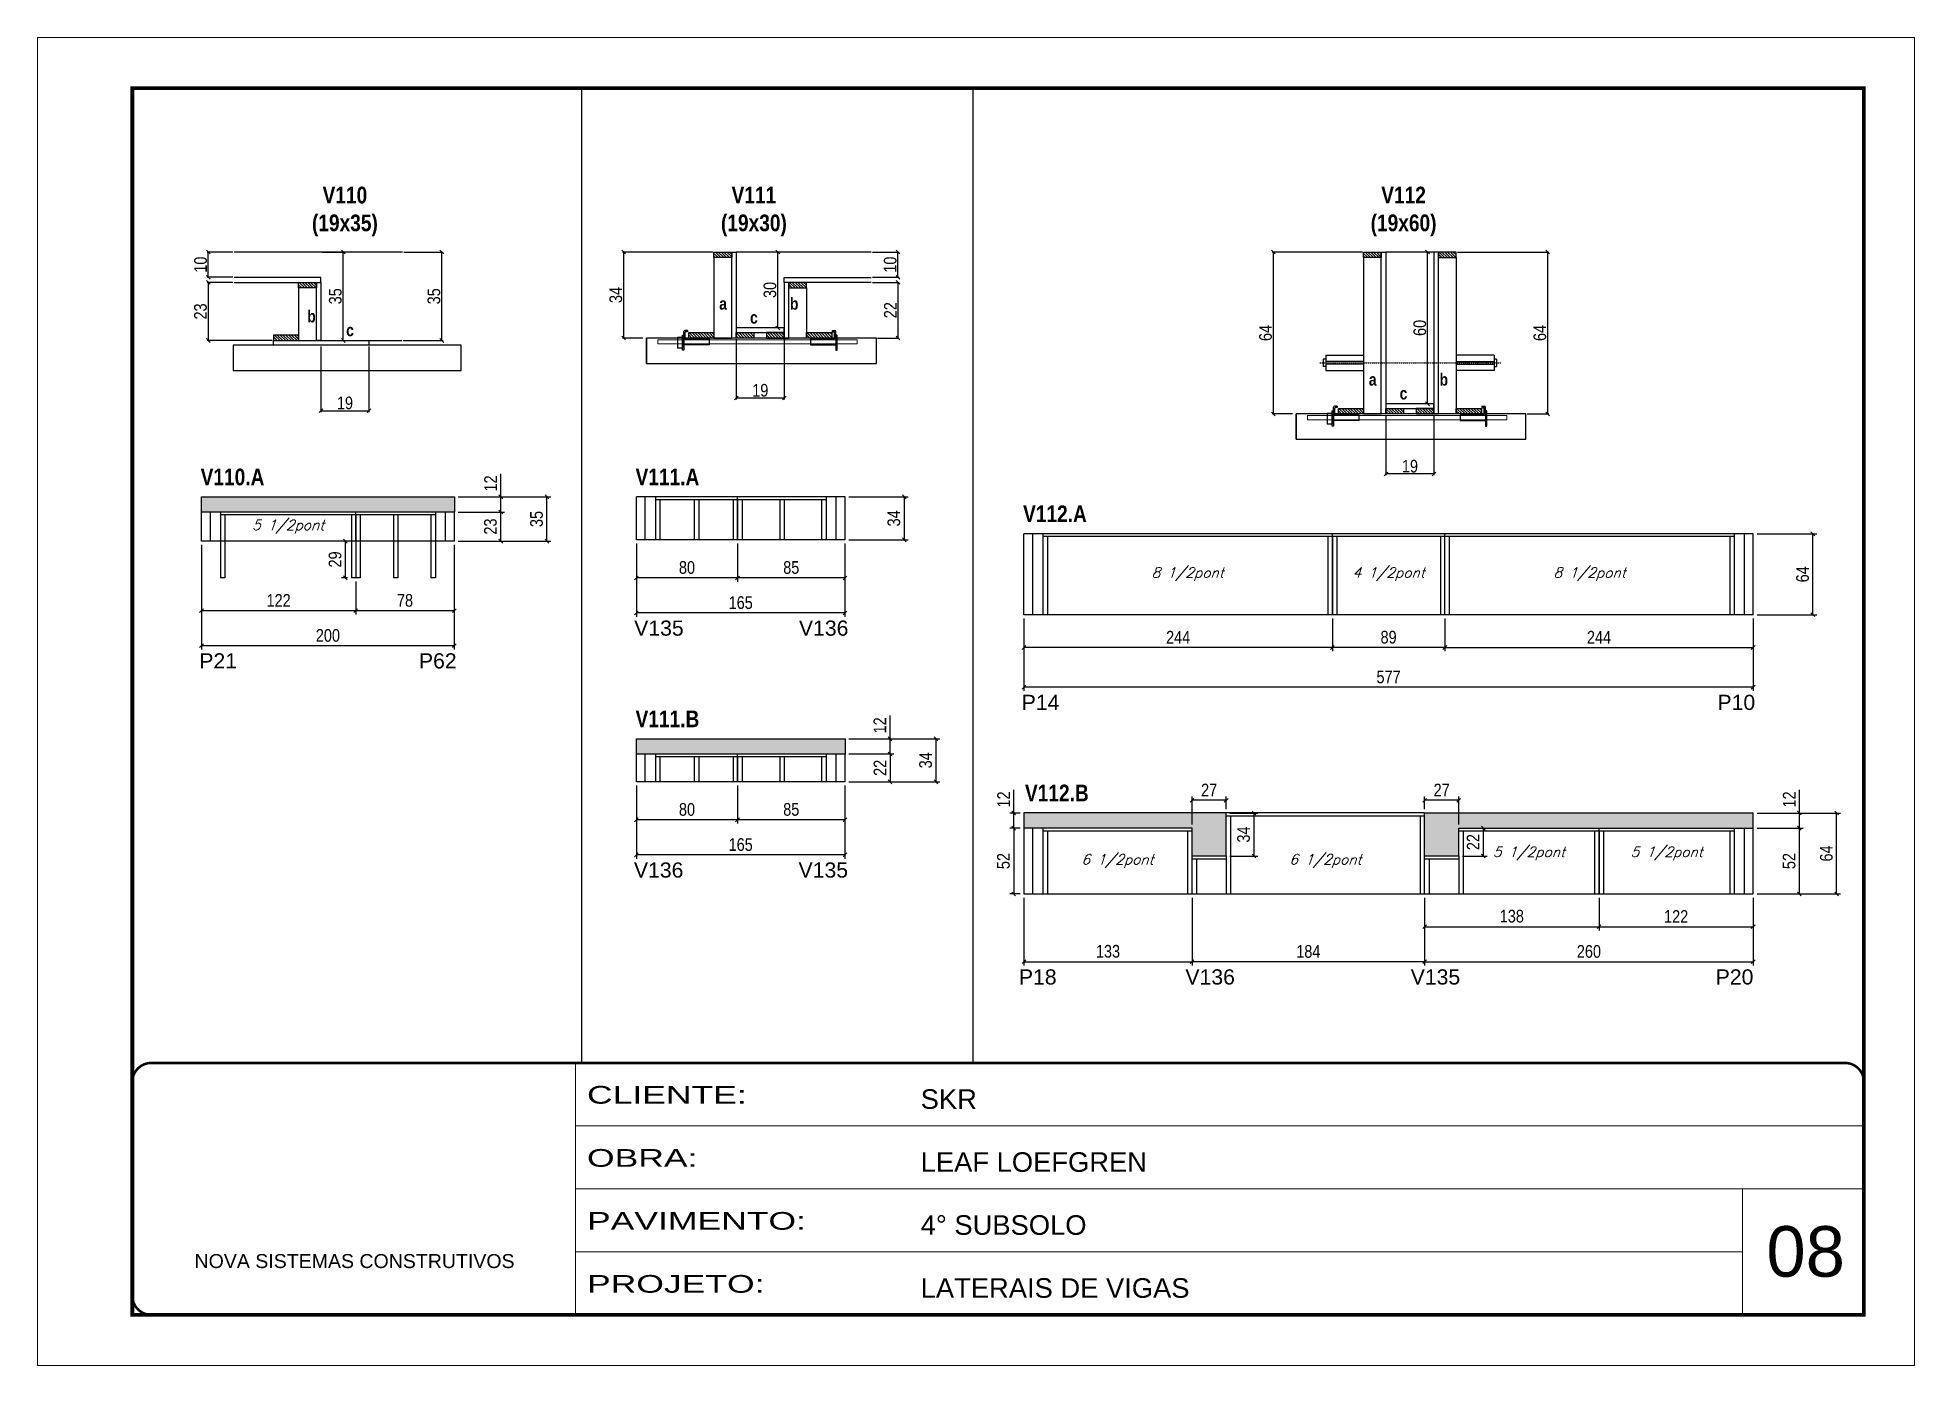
# Model space of a CAD drawing. Extents: x 3309 to 9590, y -2522 to 14608.
# Drawn here: x 8078 to 9563, y 12409 to 13459 of the extents above; entities that cross this region are included whole.
import ezdxf

# ---------------------------------------------------------------- set-up
doc = ezdxf.new("R2010")
doc.units = 0
for name, pattern in [('CONTINUO', [0]), ('DASHED', [0.75, 0.5, -0.25]), ('HIDDEN', [0.375, 0.25, -0.125])]:
    doc.linetypes.add(name, pattern=pattern)
for name, color, linetype in [('5', 5, 'Continuous'), ('barrote', 251, 'Continuous'), ('COTA', 241, 'Continuous'), ('detalhes', 4, 'Continuous'), ('NOMENCLATURA', 7, 'Continuous'), ('Painéis', 200, 'Continuous'), ('presilha', 1, 'Continuous'), ('SARR_2.2x10', 60, 'Continuous'), ('SARR_2.2x7', 40, 'Continuous'), ('SARR_3.5x7', 81, 'Continuous'), ('TENSOR', 3, 'Continuous'), ('texto', 7, 'Continuous')]:
    doc.layers.add(name, color=color, linetype=linetype)
for name, color, linetype, lineweight in [('CARIMBO', 255, 'Continuous', 9), ('CONCRETO', 251, 'Continuous', 25), ('Folhas', 255, 'Continuous', 9), ('SARRAFO DE PRESSAO', 251, 'DASHED', 9), ('SCO-___-LAJ', 2, 'Continuous', 0)]:
    doc.layers.add(name, color=color, linetype=linetype, lineweight=lineweight)
doc.styles.add('ARIAL', font='arial.ttf')
doc.styles.add('COTA TECNICA', font='techl___.ttf', dxfattribs={"height": 10})
doc.styles.add('COTA TECNICA 2X', font='techl___.ttf', dxfattribs={"height": 10})
doc.styles.add('Romans', font='romans.shx')
doc.styles.get("Standard").update_dxf_attribs({"font": 'arial.ttf'})
doc.styles.add('TECNICA', font='techb___.ttf', dxfattribs={"height": 10})
doc.styles.add('Tecnologia', font='')
doc.styles.get('Tecnologia').set_extended_font_data('Forgotten Futurist')
doc.dimstyles.new('PAINEL', dxfattribs={"dimtxt": 10, "dimasz": 3, "dimexe": 3, "dimexo": 3, "dimgap": 3, "dimtad": 1, "dimdec": 1, "dimzin": 12, "dimdsep": 46, "dimtxsty": 'COTA TECNICA', "dimblk1": 'OBLIQUE', "dimblk2": 'OBLIQUE', "dimsah": 1, "dimcen": 0.9, "dimclrd": 4, "dimclre": 4, "dimclrt": 240, "dimadec": 1, "dimazin": 3, "dimtfac": 1, "dimtdec": 1, "dimtmove": 0, "dimatfit": 3, "dimfxl": 1, "dimtolj": 1, "dimtzin": 12, "dimarcsym": 0})
doc.dimstyles.new('SECAO', dxfattribs={"dimscale": 0.333333, "dimtxt": 5, "dimasz": 9, "dimexe": 3, "dimexo": 3, "dimgap": 3, "dimtad": 1, "dimdec": 1, "dimlfac": 0.5, "dimzin": 12, "dimdsep": 46, "dimtxsty": 'COTA TECNICA 2X', "dimblk1": 'OBLIQUE', "dimblk2": 'OBLIQUE', "dimsah": 1, "dimcen": 0.9, "dimclrd": 4, "dimclre": 4, "dimclrt": 240, "dimadec": 1, "dimazin": 3, "dimtfac": 1, "dimtdec": 1, "dimtmove": 0, "dimatfit": 3, "dimfxl": 1, "dimtolj": 1, "dimtzin": 12, "dimarcsym": 0})
pattern_1 = [(135, (41866.2012, -110290.5054), (-1.122532015, -1.122532015), [])]
pattern_2 = [(135, (42380.1938, -110350.5054), (-1.122532015, -1.122532015), [])]

msp = doc.modelspace()

# ---------------------------------------------------------------- texts
at = {"layer": '5', "linetype": 'Continuous'}
for s, rotation, p in [('V135', 0.00004, (8549.95, 12986.33)), ('V136', 0.00004, (8680.29, 12986.33)), ('P21', 0.00004, (8205.85, 12960.42)), ('P62', 0.00004, (8379.62, 12960.42)), ('P14', 0.00004, (8856.54, 12927.6)), ('P10', 0.00004, (9407.04, 12927.6)), ('V136', 359.99996, (8549.73, 12795.03)), ('V135', 359.99996, (8679.98, 12795.03)), ('P18', 359.99996, (8854.33, 12710.49)), ('V136', 359.99996, (8986.05, 12710.49)), ('V135', 359.99996, (9164.31, 12710.49)), ('P20', 359.99996, (9405.62, 12710.49))]:
    msp.add_text(s, height=12, rotation=rotation, dxfattribs=at).set_placement(p)
at = {"layer": 'CARIMBO', "style": 'ARIAL'}
msp.add_text('08', height=40, dxfattribs=at).set_placement((9445.73, 12479.43))
at = {"layer": 'detalhes', "style": 'TECNICA'}
for s, p in [('a', (8617.19, 13244.1)), ('b', (8673.16, 13244.09)), ('b', (8291.26, 13234.09)), ('c', (8641.56, 13233.14)), ('c', (8322.06, 13223.14)), ('a', (9131.18, 13184.1)), ('b', (9187.15, 13184.09)), ('c', (9155.55, 13173.14))]:
    msp.add_text(s, height=9.6, dxfattribs=at).set_placement(p)
at = {"layer": 'NOMENCLATURA', "style": 'TECNICA'}
for s, p in [('V110.A', (8206.93, 13105.25)), ('V111.A', (8551.02, 13105.25)), ('V112.A', (8857.61, 13076.1)), ('V111.B', (8551.02, 12913.94)), ('V112.B', (8859.11, 12855.32))]:
    msp.add_text(s, height=13.2, dxfattribs=at).set_placement(p)
at = {"layer": 'NOMENCLATURA', "char_height": 13.2, "attachment_point": 2, "style": 'TECNICA'}
for s, insert in [('V110\\P(19x35)', (8321.05, 13341.36)), ('V111\\P(19x30)', (8644.66, 13341.36)), ('V112\\P(19x60)', (9158.66, 13341.36))]:
    msp.add_mtext_dynamic_manual_height_columns(s, width=300.2766, gutter_width=1, heights=[0], dxfattribs=dict(at, insert=insert))
at = {"layer": 'texto', "color": 2, "char_height": 8, "attachment_point": 5, "style": 'Romans'}
for s, insert in [('{\\Q19;\\C256;5 1/2pont}', (8276.15, 13072.56)), ('{\\Q19;\\C256;8 1/2pont}', (8987.83, 13034.91)), ('{\\Q19;\\C256;4 1/2pont}', (9146.83, 13034.91)), ('{\\Q19;\\C256;8 1/2pont}', (9305.83, 13034.91)), ('{\\Q19;\\C256;5 1/2pont}', (9257.83, 12814.13)), ('{\\Q19;\\C256;5 1/2pont}', (9366.83, 12814.13)), ('{\\Q19;\\C256;6 1/2pont}', (8932.33, 12808.13)), ('{\\Q19;\\C256;6 1/2pont}', (9096.83, 12808.13))]:
    msp.add_mtext(s, dxfattribs=dict(at, insert=insert))

# ---------------------------------------------------------------- blocks, each defined once
blk = doc.blocks.new('9999999999')
at = {"color": 30, "linetype": 'CONTINUO'}
for p, q in [((98564.6, 34230.2), (98564.6, 34429.4)), ((98564.6, 34379.6), (99584, 34379.6)), ((98564.6, 34329.8), (99488, 34329.8)), ((99584, 34329.8), (99488, 34329.8)), ((99488, 34329.8), (99488, 34230.2)), ((98564.6, 34280), (99488, 34280))]:
    blk.add_line(p, q, dxfattribs=at)
at = {"color": 30, "linetype": 'CONTINUO', "const_width": 2}
blk.add_lwpolyline([(99584, 34230.2), (99584, 34414.4, 0.414214), (99569, 34429.4), (98229, 34429.4, 0.414214), (98214, 34414.4), (98214, 34245.2, 0.414214), (98229, 34230.2), (99584, 34230.2)], format="xyb", dxfattribs=at)
at = {"layer": 'Folhas'}
blk.add_lwpolyline([(98139, 34190.2), (99624, 34190.2), (99624, 35240.2), (98139, 35240.2)], close=True, dxfattribs=at)
at = {"layer": 'Folhas', "color": 30, "const_width": 3}
blk.add_lwpolyline([(98214, 34230.2), (99584, 34230.2), (99584, 35200.2), (98214, 35200.2)], close=True, dxfattribs=at)
at = {"color": 7, "linetype": 'Continuous', "ltscale": 5, "style": 'ARIAL'}
for s, height, p in [('SKR', 15.48, (98837.7, 34393.1)), ('LEAF LOEFGREN', 15.483, (98837.7, 34343.3)), ('4° SUBSOLO', 15.48, (98837.7, 34293.5)), ('NOVA SISTEMAS CONSTRUTIVOS', 11.059, (98263.2, 34267.2)), ('LATERAIS DE VIGAS', 15.483, (98837.7, 34243.7))]:
    blk.add_text(s, height=height, dxfattribs=at).set_placement(p)
at = {"layer": 'Folhas', "color": 7, "style": 'Tecnologia', "width": 1.5}
for s, p in [('CLIENTE:', (98573.7, 34397.2)), ('OBRA:', (98573.7, 34347.3)), ('PAVIMENTO:', (98573.7, 34297.5)), ('PROJETO:', (98573.7, 34247.7))]:
    blk.add_text(s, height=14, dxfattribs=at).set_placement(p)
blk = doc.blocks.new('_Oblique')
at = {"color": 0, "linetype": 'ByBlock', "lineweight": -2}
blk.add_line((-0.5, -0.5), (0.5, 0.5), dxfattribs=at)
blk = doc.blocks.new('*D210')
at = {"layer": 'COTA', "color": 4, "lineweight": -2, "transparency": 16777216}
for p, q in [((8302.1, 13215.1), (8302.1, 13163.2)), ((8340.1, 13215.1), (8340.1, 13163.2)), ((8302.1, 13164.2), (8340.1, 13164.2))]:
    blk.add_line(p, q, dxfattribs=at)
at = {"layer": 'Defpoints', "color": 0, "transparency": 16777216}
for p in [(8302.1, 13216.1), (8340.1, 13216.1), (8340.1, 13164.2)]:
    blk.add_point(p, dxfattribs=at)
at = {"layer": 'COTA', "color": 4, "lineweight": -2, "transparency": 16777216, "xscale": 3, "yscale": 3, "zscale": 3, "rotation": 180}
blk.add_blockref('_Oblique', (8302.1, 13164.2), dxfattribs=at)
at = {"layer": 'COTA', "color": 4, "lineweight": -2, "transparency": 16777216, "xscale": 3, "yscale": 3, "zscale": 3}
blk.add_blockref('_Oblique', (8340.1, 13164.2), dxfattribs=at)
at = {"layer": 'COTA', "color": 240, "transparency": 16777216, "insert": (8321.1, 13170.3), "char_height": 10, "attachment_point": 5, "style": 'COTA TECNICA 2X'}
blk.add_mtext('\\A1;19', dxfattribs=at)
blk = doc.blocks.new('*D211')
at = {"layer": 'COTA', "color": 4, "lineweight": -2, "transparency": 16777216}
for p, q in [((8232.4, 13265.7), (8212, 13265.7)), ((8213, 13265.7), (8213, 13219.7)), ((8263.5, 13219.7), (8212, 13219.7))]:
    blk.add_line(p, q, dxfattribs=at)
at = {"layer": 'Defpoints', "color": 0, "transparency": 16777216}
for p in [(8233.4, 13265.7), (8213, 13219.7), (8264.5, 13219.7, 0)]:
    blk.add_point(p, dxfattribs=at)
at = {"layer": 'COTA', "color": 4, "lineweight": -2, "transparency": 16777216, "xscale": 3, "yscale": 3, "zscale": 3}
for p, rotation in [((8213, 13265.7), 90), ((8213, 13219.7), 270)]:
    blk.add_blockref('_Oblique', p, dxfattribs=dict(at, rotation=rotation))
at = {"layer": 'COTA', "color": 240, "transparency": 16777216, "insert": (8206.8, 13242.7), "char_height": 10, "attachment_point": 5, "rotation": 90, "style": 'COTA TECNICA 2X'}
blk.add_mtext('\\A1;23', dxfattribs=at)
blk = doc.blocks.new('*D212')
at = {"layer": 'COTA', "color": 4, "lineweight": -2, "transparency": 16777216}
for p, q in [((8303.1, 13289.7), (8320.8, 13289.7)), ((8319.8, 13219.7), (8319.8, 13289.7)), ((8303.1, 13219.7), (8320.8, 13219.7))]:
    blk.add_line(p, q, dxfattribs=at)
at = {"layer": 'Defpoints', "color": 0, "transparency": 16777216}
for p in [(8302.1, 13289.7), (8319.8, 13289.7), (8302.1, 13219.7)]:
    blk.add_point(p, dxfattribs=at)
at = {"layer": 'COTA', "color": 4, "lineweight": -2, "transparency": 16777216, "xscale": 3, "yscale": 3, "zscale": 3}
for p, rotation in [((8319.8, 13289.7), 90), ((8319.8, 13219.7), 270)]:
    blk.add_blockref('_Oblique', p, dxfattribs=dict(at, rotation=rotation))
at = {"layer": 'COTA', "color": 240, "transparency": 16777216, "insert": (8313.5, 13254.7), "char_height": 10, "attachment_point": 5, "rotation": 90, "style": 'COTA TECNICA 2X'}
blk.add_mtext('\\A1;35', dxfattribs=at)
blk = doc.blocks.new('*D213')
at = {"layer": 'COTA', "color": 4, "lineweight": -2, "transparency": 16777216}
for p, q in [((8232.4, 13289.7), (8212, 13289.7)), ((8213, 13269.7), (8213, 13289.7)), ((8232.4, 13269.7), (8212, 13269.7))]:
    blk.add_line(p, q, dxfattribs=at)
at = {"layer": 'Defpoints', "color": 0, "transparency": 16777216}
for p in [(8213, 13289.7), (8233.4, 13289.7), (8233.4, 13269.7)]:
    blk.add_point(p, dxfattribs=at)
at = {"layer": 'COTA', "color": 4, "lineweight": -2, "transparency": 16777216, "xscale": 3, "yscale": 3, "zscale": 3}
for p, rotation in [((8213, 13289.7), 90), ((8213, 13269.7), 270)]:
    blk.add_blockref('_Oblique', p, dxfattribs=dict(at, rotation=rotation))
at = {"layer": 'COTA', "color": 240, "transparency": 16777216, "insert": (8206.9, 13279.7), "char_height": 10, "attachment_point": 5, "rotation": 90, "style": 'COTA TECNICA 2X'}
blk.add_mtext('\\A1;10', dxfattribs=at)
blk = doc.blocks.new('*D214')
at = {"layer": 'COTA', "color": 4, "lineweight": -2, "transparency": 16777216}
for p, q in [((8367.7, 13289.7), (8398.7, 13289.7)), ((8397.7, 13219.7), (8397.7, 13289.7)), ((8367.1, 13219.7), (8398.7, 13219.7))]:
    blk.add_line(p, q, dxfattribs=at)
at = {"layer": 'Defpoints', "color": 0, "transparency": 16777216}
for p in [(8366.7, 13289.7), (8397.7, 13289.7), (8366.1, 13219.7)]:
    blk.add_point(p, dxfattribs=at)
at = {"layer": 'COTA', "color": 4, "lineweight": -2, "transparency": 16777216, "xscale": 3, "yscale": 3, "zscale": 3}
for p, rotation in [((8397.7, 13289.7), 90), ((8397.7, 13219.7), 270)]:
    blk.add_blockref('_Oblique', p, dxfattribs=dict(at, rotation=rotation))
at = {"layer": 'COTA', "color": 240, "transparency": 16777216, "insert": (8391.5, 13254.7), "char_height": 10, "attachment_point": 5, "rotation": 90, "style": 'COTA TECNICA 2X'}
blk.add_mtext('\\A1;35', dxfattribs=at)
blk = doc.blocks.new('*D215')
at = {"layer": 'COTA', "color": 4, "linetype": 'ByBlock', "lineweight": -2, "transparency": 16777216}
for p, q in [((8407.6, 13058.1), (8407.6, 13003.1)), ((8329.6, 13029.1), (8329.6, 13003.1)), ((8407.6, 13006.1), (8329.6, 13006.1))]:
    blk.add_line(p, q, dxfattribs=at)
at = {"layer": 'Defpoints', "color": 0, "linetype": 'ByBlock', "transparency": 16777216}
for p in [(8407.6, 13061.1), (8329.6, 13032.1), (8329.6, 13006.1)]:
    blk.add_point(p, dxfattribs=at)
at = {"layer": 'COTA', "color": 4, "linetype": 'ByBlock', "lineweight": -2, "transparency": 16777216, "xscale": 3, "yscale": 3, "zscale": 3, "rotation": 180}
blk.add_blockref('_Oblique', (8329.6, 13006.1), dxfattribs=at)
at = {"layer": 'COTA', "color": 4, "linetype": 'ByBlock', "lineweight": -2, "transparency": 16777216, "xscale": 3, "yscale": 3, "zscale": 3}
blk.add_blockref('_Oblique', (8407.6, 13006.1), dxfattribs=at)
at = {"layer": 'COTA', "color": 240, "linetype": 'ByBlock', "transparency": 16777216, "insert": (8368.6, 13014.2), "char_height": 10, "attachment_point": 5, "style": 'COTA TECNICA'}
blk.add_mtext('\\A1;78', dxfattribs=at)
blk = doc.blocks.new('*D216')
at = {"layer": 'COTA', "color": 4, "linetype": 'ByBlock', "lineweight": -2, "transparency": 16777216}
for p, q in [((8207.6, 13058.1), (8207.6, 13003.1)), ((8329.6, 13029.1), (8329.6, 13003.1)), ((8329.6, 13006.1), (8207.6, 13006.1))]:
    blk.add_line(p, q, dxfattribs=at)
at = {"layer": 'Defpoints', "color": 0, "linetype": 'ByBlock', "transparency": 16777216}
for p in [(8207.6, 13061.1), (8329.6, 13032.1), (8207.6, 13006.1)]:
    blk.add_point(p, dxfattribs=at)
at = {"layer": 'COTA', "color": 4, "linetype": 'ByBlock', "lineweight": -2, "transparency": 16777216, "xscale": 3, "yscale": 3, "zscale": 3, "rotation": 180}
blk.add_blockref('_Oblique', (8207.6, 13006.1), dxfattribs=at)
at = {"layer": 'COTA', "color": 4, "linetype": 'ByBlock', "lineweight": -2, "transparency": 16777216, "xscale": 3, "yscale": 3, "zscale": 3}
blk.add_blockref('_Oblique', (8329.6, 13006.1), dxfattribs=at)
at = {"layer": 'COTA', "color": 240, "linetype": 'ByBlock', "transparency": 16777216, "insert": (8268.6, 13014.2), "char_height": 10, "attachment_point": 5, "style": 'COTA TECNICA'}
blk.add_mtext('\\A1;122', dxfattribs=at)
blk = doc.blocks.new('*D217')
at = {"layer": 'COTA', "color": 4, "linetype": 'ByBlock', "lineweight": -2, "transparency": 16777216}
for p, q in [((8207.6, 13058.1), (8207.6, 12975.4)), ((8407.6, 13058.1), (8407.6, 12975.4)), ((8407.6, 12978.4), (8207.6, 12978.4))]:
    blk.add_line(p, q, dxfattribs=at)
at = {"layer": 'Defpoints', "color": 0, "linetype": 'ByBlock', "transparency": 16777216}
for p in [(8207.6, 13061.1), (8407.6, 13061.1), (8207.6, 12978.4)]:
    blk.add_point(p, dxfattribs=at)
at = {"layer": 'COTA', "color": 4, "linetype": 'ByBlock', "lineweight": -2, "transparency": 16777216, "xscale": 3, "yscale": 3, "zscale": 3, "rotation": 180}
blk.add_blockref('_Oblique', (8207.6, 12978.4), dxfattribs=at)
at = {"layer": 'COTA', "color": 4, "linetype": 'ByBlock', "lineweight": -2, "transparency": 16777216, "xscale": 3, "yscale": 3, "zscale": 3}
blk.add_blockref('_Oblique', (8407.6, 12978.4), dxfattribs=at)
at = {"layer": 'COTA', "color": 240, "linetype": 'ByBlock', "transparency": 16777216, "insert": (8307.6, 12986.5), "char_height": 10, "attachment_point": 5, "style": 'COTA TECNICA'}
blk.add_mtext('\\A1;200', dxfattribs=at)
blk = doc.blocks.new('*D218')
at = {"layer": 'COTA', "color": 4, "lineweight": -2, "transparency": 16777216}
for p, q in [((8410.6, 13084.1), (8447.4, 13084.1)), ((8444.4, 13061.1), (8444.4, 13084.1)), ((8410.6, 13061.1), (8447.4, 13061.1))]:
    blk.add_line(p, q, dxfattribs=at)
at = {"layer": 'Defpoints', "color": 0, "transparency": 16777216}
for p in [(8407.6, 13084.1), (8444.4, 13084.1), (8407.6, 13061.1)]:
    blk.add_point(p, dxfattribs=at)
at = {"layer": 'COTA', "color": 4, "lineweight": -2, "transparency": 16777216, "xscale": 3, "yscale": 3, "zscale": 3}
for p, rotation in [((8444.4, 13084.1), 90), ((8444.4, 13061.1), 270)]:
    blk.add_blockref('_Oblique', p, dxfattribs=dict(at, rotation=rotation))
at = {"layer": 'COTA', "color": 240, "transparency": 16777216, "insert": (8436.2, 13072.6), "char_height": 10, "attachment_point": 5, "rotation": 90, "style": 'COTA TECNICA'}
blk.add_mtext('\\A1;23', dxfattribs=at)
blk = doc.blocks.new('*D219')
at = {"layer": 'COTA', "color": 4, "lineweight": -2, "transparency": 16777216}
for p, q in [((8444.4, 13096.1), (8444.4, 13114.4)), ((8410.6, 13096.1), (8447.4, 13096.1)), ((8410.6, 13084.1), (8447.4, 13084.1)), ((8444.4, 13084.1), (8444.4, 13096.1))]:
    blk.add_line(p, q, dxfattribs=at)
at = {"layer": 'Defpoints', "color": 0, "transparency": 16777216}
for p in [(8407.6, 13096.1), (8407.6, 13084.1), (8444.4, 13096.1)]:
    blk.add_point(p, dxfattribs=at)
at = {"layer": 'COTA', "color": 4, "lineweight": -2, "transparency": 16777216, "xscale": 3, "yscale": 3, "zscale": 3}
for p, rotation in [((8444.4, 13096.1), 90), ((8444.4, 13084.1), 270)]:
    blk.add_blockref('_Oblique', p, dxfattribs=dict(at, rotation=rotation))
at = {"layer": 'COTA', "color": 240, "transparency": 16777216, "insert": (8436.3, 13106.7), "char_height": 10, "attachment_point": 5, "rotation": 90, "style": 'COTA TECNICA'}
blk.add_mtext('\\A1;12', dxfattribs=at)
blk = doc.blocks.new('*D220')
at = {"layer": 'COTA', "color": 4, "lineweight": -2, "transparency": 16777216}
for p, q in [((8410.6, 13096.1), (8483.9, 13096.1)), ((8480.9, 13061.1), (8480.9, 13096.1)), ((8410.6, 13061.1), (8483.9, 13061.1))]:
    blk.add_line(p, q, dxfattribs=at)
at = {"layer": 'Defpoints', "color": 0, "transparency": 16777216}
for p in [(8407.6, 13096.1), (8480.9, 13096.1), (8407.6, 13061.1)]:
    blk.add_point(p, dxfattribs=at)
at = {"layer": 'COTA', "color": 4, "lineweight": -2, "transparency": 16777216, "xscale": 3, "yscale": 3, "zscale": 3}
for p, rotation in [((8480.9, 13096.1), 90), ((8480.9, 13061.1), 270)]:
    blk.add_blockref('_Oblique', p, dxfattribs=dict(at, rotation=rotation))
at = {"layer": 'COTA', "color": 240, "transparency": 16777216, "insert": (8472.7, 13078.6), "char_height": 10, "attachment_point": 5, "rotation": 90, "style": 'COTA TECNICA'}
blk.add_mtext('\\A1;35', dxfattribs=at)
blk = doc.blocks.new('*D221')
at = {"layer": 'COTA', "color": 4, "lineweight": -2, "transparency": 16777216}
for p, q in [((8323.1, 13061.1), (8318.4, 13061.1)), ((8321.4, 13032.1), (8321.4, 13061.1)), ((8323.1, 13032.1), (8318.4, 13032.1))]:
    blk.add_line(p, q, dxfattribs=at)
at = {"layer": 'Defpoints', "color": 0, "transparency": 16777216}
for p in [(8321.4, 13061.1), (8326.1, 13061.1), (8326.1, 13032.1)]:
    blk.add_point(p, dxfattribs=at)
at = {"layer": 'COTA', "color": 4, "lineweight": -2, "transparency": 16777216, "xscale": 3, "yscale": 3, "zscale": 3}
for p, rotation in [((8321.4, 13061.1), 90), ((8321.4, 13032.1), 270)]:
    blk.add_blockref('_Oblique', p, dxfattribs=dict(at, rotation=rotation))
at = {"layer": 'COTA', "color": 240, "transparency": 16777216, "insert": (8313.3, 13046.6), "char_height": 10, "attachment_point": 5, "rotation": 90, "style": 'COTA TECNICA'}
blk.add_mtext('\\A1;29', dxfattribs=at)
blk = doc.blocks.new('*D226')
at = {"layer": 'COTA', "color": 4, "lineweight": -2, "transparency": 16777216}
for p, q in [((8630.7, 13220.7), (8630.7, 13173.2)), ((8668.7, 13220.7), (8668.7, 13173.2)), ((8668.7, 13174.2), (8630.7, 13174.2))]:
    blk.add_line(p, q, dxfattribs=at)
at = {"layer": 'Defpoints', "color": 0, "transparency": 16777216}
for p in [(8630.7, 13221.7), (8668.7, 13221.7), (8630.7, 13174.2)]:
    blk.add_point(p, dxfattribs=at)
at = {"layer": 'COTA', "color": 4, "lineweight": -2, "transparency": 16777216, "xscale": 3, "yscale": 3, "zscale": 3, "rotation": 180}
blk.add_blockref('_Oblique', (8630.7, 13174.2), dxfattribs=at)
at = {"layer": 'COTA', "color": 4, "lineweight": -2, "transparency": 16777216, "xscale": 3, "yscale": 3, "zscale": 3}
blk.add_blockref('_Oblique', (8668.7, 13174.2), dxfattribs=at)
at = {"layer": 'COTA', "color": 240, "transparency": 16777216, "insert": (8649.7, 13180.3), "char_height": 10, "attachment_point": 5, "style": 'COTA TECNICA 2X'}
blk.add_mtext('\\A1;19', dxfattribs=at)
blk = doc.blocks.new('PRESILHA METÁLICA 1')
at = {"layer": 'presilha'}
for p, q in [((0, 13), (6, 13)), ((0, 13), (0, 0)), ((6, 0), (0, 0)), ((6, 15.5), (7.5, 15.5)), ((6, -2.5), (6, 15.5)), ((6, 13), (6, 0)), ((7.5, 10.6), (7.5, 19.9)), ((7.5, 15.5), (7.5, -2.5)), ((37.5, 4.1), (7.5, 4.1)), ((12, 21), (8.6, 21)), ((9, 11.6), (9, 18.9)), ((12, 19.5), (9.6, 19.5)), ((37.5, 11), (9.6, 11)), ((12, 21), (12, 19.5)), ((37.5, 11), (37.5, 4.1)), ((7.5, -2.5), (6, -2.5))]:
    blk.add_line(p, q, dxfattribs=at)
for centre, radius, start, end in [((8.6, 19.9), 1.14, 90, 180), ((9.6, 18.9), 0.57, 90, 180), ((9.6, 11.6), 0.57, 180, 270)]:
    blk.add_arc(centre, radius, start, end, dxfattribs=at)
blk = doc.blocks.new('PRESILHA METÁLICA 2')
at = {"layer": 'presilha'}
for p, q in [((-5.2, 23.5), (-5.2, 22)), ((-5.2, 23.5), (-1.9, 23.5)), ((-0.8, 14.6), (-0.8, 22.4)), ((-30.8, 13.5), (-30.8, 6.6)), ((-30.8, 13.5), (-2.8, 13.5)), ((-30.8, 6.6), (-0.8, 6.6)), ((-5.2, 22), (-2.8, 22)), ((-2.2, 14.1), (-2.2, 21.4)), ((0.8, 18), (-0.8, 18)), ((-0.8, 18), (-0.8, 0)), ((-0.8, 0), (0.8, 0)), ((0.8, 0), (0.8, 18))]:
    blk.add_line(p, q, dxfattribs=at)
for centre, radius, start, end in [((-1.9, 22.4), 1.14, 0, 90), ((-2.8, 21.4), 0.57, 0, 90), ((-2.8, 14.1), 0.57, 270, 0)]:
    blk.add_arc(centre, radius, start, end, dxfattribs=at)
blk = doc.blocks.new('*D227')
at = {"layer": 'COTA', "color": 4, "lineweight": -2, "transparency": 16777216}
for p, q in [((8612.1, 13289.7), (8540.6, 13289.7)), ((8541.6, 13289.7), (8541.6, 13221.7)), ((8556.8, 13221.7), (8540.6, 13221.7))]:
    blk.add_line(p, q, dxfattribs=at)
at = {"layer": 'Defpoints', "color": 0, "transparency": 16777216}
for p in [(8613.1, 13289.7), (8541.6, 13221.7), (8557.8, 13221.7)]:
    blk.add_point(p, dxfattribs=at)
at = {"layer": 'COTA', "color": 4, "lineweight": -2, "transparency": 16777216, "xscale": 3, "yscale": 3, "zscale": 3}
for p, rotation in [((8541.6, 13289.7), 90), ((8541.6, 13221.7), 270)]:
    blk.add_blockref('_Oblique', p, dxfattribs=dict(at, rotation=rotation))
at = {"layer": 'COTA', "color": 240, "transparency": 16777216, "insert": (8535.4, 13255.7), "char_height": 10, "attachment_point": 5, "rotation": 90, "style": 'COTA TECNICA 2X'}
blk.add_mtext('\\A1;34', dxfattribs=at)
blk = doc.blocks.new('*D228')
at = {"layer": 'COTA', "color": 4, "lineweight": -2, "transparency": 16777216}
for p, q in [((8738.4, 13265.7), (8759.6, 13265.7)), ((8758.6, 13265.7), (8758.6, 13221.7)), ((8742.5, 13221.7), (8759.6, 13221.7))]:
    blk.add_line(p, q, dxfattribs=at)
at = {"layer": 'Defpoints', "color": 0, "transparency": 16777216}
for p in [(8737.4, 13265.7), (8741.5, 13221.7), (8758.6, 13221.7)]:
    blk.add_point(p, dxfattribs=at)
at = {"layer": 'COTA', "color": 4, "lineweight": -2, "transparency": 16777216, "xscale": 3, "yscale": 3, "zscale": 3}
for p, rotation in [((8758.6, 13265.7), 90), ((8758.6, 13221.7), 270)]:
    blk.add_blockref('_Oblique', p, dxfattribs=dict(at, rotation=rotation))
at = {"layer": 'COTA', "color": 240, "transparency": 16777216, "insert": (8752.6, 13243.7), "char_height": 10, "attachment_point": 5, "rotation": 90, "style": 'COTA TECNICA 2X'}
blk.add_mtext('\\A1;22', dxfattribs=at)
blk = doc.blocks.new('*D229')
at = {"layer": 'COTA', "color": 4, "lineweight": -2, "transparency": 16777216}
for p, q in [((8667.7, 13289.7), (8662.6, 13289.7)), ((8663.6, 13229.7), (8663.6, 13289.7)), ((8667.7, 13229.7), (8662.6, 13229.7))]:
    blk.add_line(p, q, dxfattribs=at)
at = {"layer": 'Defpoints', "color": 0, "transparency": 16777216}
for p in [(8663.6, 13289.7), (8668.7, 13289.7), (8668.7, 13229.7)]:
    blk.add_point(p, dxfattribs=at)
at = {"layer": 'COTA', "color": 4, "lineweight": -2, "transparency": 16777216, "xscale": 3, "yscale": 3, "zscale": 3}
for p, rotation in [((8663.6, 13289.7), 90), ((8663.6, 13229.7), 270)]:
    blk.add_blockref('_Oblique', p, dxfattribs=dict(at, rotation=rotation))
at = {"layer": 'COTA', "color": 240, "transparency": 16777216, "insert": (8657.4, 13259.7), "char_height": 10, "attachment_point": 5, "rotation": 90, "style": 'COTA TECNICA 2X'}
blk.add_mtext('\\A1;30', dxfattribs=at)
blk = doc.blocks.new('*D230')
at = {"layer": 'COTA', "color": 4, "lineweight": -2, "transparency": 16777216}
for p, q in [((8738.4, 13289.7), (8759.6, 13289.7)), ((8758.6, 13269.7), (8758.6, 13289.7)), ((8738.4, 13269.7), (8759.6, 13269.7))]:
    blk.add_line(p, q, dxfattribs=at)
at = {"layer": 'Defpoints', "color": 0, "transparency": 16777216}
for p in [(8737.4, 13289.7), (8758.6, 13289.7), (8737.4, 13269.7)]:
    blk.add_point(p, dxfattribs=at)
at = {"layer": 'COTA', "color": 4, "lineweight": -2, "transparency": 16777216, "xscale": 3, "yscale": 3, "zscale": 3}
for p, rotation in [((8758.6, 13289.7), 90), ((8758.6, 13269.7), 270)]:
    blk.add_blockref('_Oblique', p, dxfattribs=dict(at, rotation=rotation))
at = {"layer": 'COTA', "color": 240, "transparency": 16777216, "insert": (8752.5, 13279.7), "char_height": 10, "attachment_point": 5, "rotation": 90, "style": 'COTA TECNICA 2X'}
blk.add_mtext('\\A1;10', dxfattribs=at)
blk = doc.blocks.new('*D231')
at = {"layer": 'COTA', "color": 4, "linetype": 'ByBlock', "lineweight": -2, "transparency": 16777216}
for p, q in [((8631.7, 13059.1), (8631.7, 13029)), ((8716.7, 13059.1), (8716.7, 13029)), ((8716.7, 13032), (8631.7, 13032))]:
    blk.add_line(p, q, dxfattribs=at)
at = {"layer": 'Defpoints', "color": 0, "linetype": 'ByBlock', "transparency": 16777216}
for p in [(8631.7, 13062.1), (8716.7, 13062.1), (8631.7, 13032)]:
    blk.add_point(p, dxfattribs=at)
at = {"layer": 'COTA', "color": 4, "linetype": 'ByBlock', "lineweight": -2, "transparency": 16777216, "xscale": 3, "yscale": 3, "zscale": 3, "rotation": 180}
blk.add_blockref('_Oblique', (8631.7, 13032), dxfattribs=at)
at = {"layer": 'COTA', "color": 4, "linetype": 'ByBlock', "lineweight": -2, "transparency": 16777216, "xscale": 3, "yscale": 3, "zscale": 3}
blk.add_blockref('_Oblique', (8716.7, 13032), dxfattribs=at)
at = {"layer": 'COTA', "color": 240, "linetype": 'ByBlock', "transparency": 16777216, "insert": (8674.2, 13040.2), "char_height": 10, "attachment_point": 5, "style": 'COTA TECNICA'}
blk.add_mtext('\\A1;85', dxfattribs=at)
blk = doc.blocks.new('*D232')
at = {"layer": 'COTA', "color": 4, "linetype": 'ByBlock', "lineweight": -2, "transparency": 16777216}
for p, q in [((8551.7, 13059.1), (8551.7, 13029)), ((8631.7, 13059.1), (8631.7, 13029)), ((8631.7, 13032), (8551.7, 13032))]:
    blk.add_line(p, q, dxfattribs=at)
at = {"layer": 'Defpoints', "color": 0, "linetype": 'ByBlock', "transparency": 16777216}
for p in [(8551.7, 13062.1), (8631.7, 13062.1), (8551.7, 13032)]:
    blk.add_point(p, dxfattribs=at)
at = {"layer": 'COTA', "color": 4, "linetype": 'ByBlock', "lineweight": -2, "transparency": 16777216, "xscale": 3, "yscale": 3, "zscale": 3, "rotation": 180}
blk.add_blockref('_Oblique', (8551.7, 13032), dxfattribs=at)
at = {"layer": 'COTA', "color": 4, "linetype": 'ByBlock', "lineweight": -2, "transparency": 16777216, "xscale": 3, "yscale": 3, "zscale": 3}
blk.add_blockref('_Oblique', (8631.7, 13032), dxfattribs=at)
at = {"layer": 'COTA', "color": 240, "linetype": 'ByBlock', "transparency": 16777216, "insert": (8591.7, 13040.2), "char_height": 10, "attachment_point": 5, "style": 'COTA TECNICA'}
blk.add_mtext('\\A1;80', dxfattribs=at)
blk = doc.blocks.new('*D233')
at = {"layer": 'COTA', "color": 4, "linetype": 'ByBlock', "lineweight": -2, "transparency": 16777216}
for p, q in [((8551.7, 13059.1), (8551.7, 13001.3)), ((8716.7, 13059.1), (8716.7, 13001.3)), ((8716.7, 13004.3), (8551.7, 13004.3))]:
    blk.add_line(p, q, dxfattribs=at)
at = {"layer": 'Defpoints', "color": 0, "linetype": 'ByBlock', "transparency": 16777216}
for p in [(8551.7, 13062.1), (8716.7, 13062.1), (8551.7, 13004.3)]:
    blk.add_point(p, dxfattribs=at)
at = {"layer": 'COTA', "color": 4, "linetype": 'ByBlock', "lineweight": -2, "transparency": 16777216, "xscale": 3, "yscale": 3, "zscale": 3, "rotation": 180}
blk.add_blockref('_Oblique', (8551.7, 13004.3), dxfattribs=at)
at = {"layer": 'COTA', "color": 4, "linetype": 'ByBlock', "lineweight": -2, "transparency": 16777216, "xscale": 3, "yscale": 3, "zscale": 3}
blk.add_blockref('_Oblique', (8716.7, 13004.3), dxfattribs=at)
at = {"layer": 'COTA', "color": 240, "linetype": 'ByBlock', "transparency": 16777216, "insert": (8634.2, 13012.4), "char_height": 10, "attachment_point": 5, "style": 'COTA TECNICA'}
blk.add_mtext('\\A1;165', dxfattribs=at)
blk = doc.blocks.new('*D234')
at = {"layer": 'COTA', "color": 4, "lineweight": -2, "transparency": 16777216}
for p, q in [((8719.7, 13096.1), (8766.6, 13096.1)), ((8763.6, 13096.1), (8763.6, 13062.1)), ((8719.7, 13062.1), (8766.6, 13062.1))]:
    blk.add_line(p, q, dxfattribs=at)
at = {"layer": 'Defpoints', "color": 0, "transparency": 16777216}
for p in [(8716.7, 13096.1), (8716.7, 13062.1), (8763.6, 13062.1)]:
    blk.add_point(p, dxfattribs=at)
at = {"layer": 'COTA', "color": 4, "lineweight": -2, "transparency": 16777216, "xscale": 3, "yscale": 3, "zscale": 3}
for p, rotation in [((8763.6, 13096.1), 90), ((8763.6, 13062.1), 270)]:
    blk.add_blockref('_Oblique', p, dxfattribs=dict(at, rotation=rotation))
at = {"layer": 'COTA', "color": 240, "transparency": 16777216, "insert": (8755.4, 13079.1), "char_height": 10, "attachment_point": 5, "rotation": 90, "style": 'COTA TECNICA'}
blk.add_mtext('\\A1;34', dxfattribs=at)
blk = doc.blocks.new('*D235')
at = {"layer": 'COTA', "color": 4, "linetype": 'ByBlock', "lineweight": -2, "transparency": 16777216}
for p, q in [((8631.7, 12867.8), (8631.7, 12837.7)), ((8716.7, 12867.8), (8716.7, 12837.7)), ((8716.7, 12840.7), (8631.7, 12840.7))]:
    blk.add_line(p, q, dxfattribs=at)
at = {"layer": 'Defpoints', "color": 0, "linetype": 'ByBlock', "transparency": 16777216}
for p in [(8631.7, 12870.8), (8716.7, 12870.8), (8631.7, 12840.7)]:
    blk.add_point(p, dxfattribs=at)
at = {"layer": 'COTA', "color": 4, "linetype": 'ByBlock', "lineweight": -2, "transparency": 16777216, "xscale": 3, "yscale": 3, "zscale": 3, "rotation": 180}
blk.add_blockref('_Oblique', (8631.7, 12840.7), dxfattribs=at)
at = {"layer": 'COTA', "color": 4, "linetype": 'ByBlock', "lineweight": -2, "transparency": 16777216, "xscale": 3, "yscale": 3, "zscale": 3}
blk.add_blockref('_Oblique', (8716.7, 12840.7), dxfattribs=at)
at = {"layer": 'COTA', "color": 240, "linetype": 'ByBlock', "transparency": 16777216, "insert": (8674.2, 12848.9), "char_height": 10, "attachment_point": 5, "style": 'COTA TECNICA'}
blk.add_mtext('\\A1;85', dxfattribs=at)
blk = doc.blocks.new('*D236')
at = {"layer": 'COTA', "color": 4, "linetype": 'ByBlock', "lineweight": -2, "transparency": 16777216}
for p, q in [((8551.7, 12867.8), (8551.7, 12837.7)), ((8631.7, 12867.8), (8631.7, 12837.7)), ((8631.7, 12840.7), (8551.7, 12840.7))]:
    blk.add_line(p, q, dxfattribs=at)
at = {"layer": 'Defpoints', "color": 0, "linetype": 'ByBlock', "transparency": 16777216}
for p in [(8551.7, 12870.8), (8631.7, 12870.8), (8551.7, 12840.7)]:
    blk.add_point(p, dxfattribs=at)
at = {"layer": 'COTA', "color": 4, "linetype": 'ByBlock', "lineweight": -2, "transparency": 16777216, "xscale": 3, "yscale": 3, "zscale": 3, "rotation": 180}
blk.add_blockref('_Oblique', (8551.7, 12840.7), dxfattribs=at)
at = {"layer": 'COTA', "color": 4, "linetype": 'ByBlock', "lineweight": -2, "transparency": 16777216, "xscale": 3, "yscale": 3, "zscale": 3}
blk.add_blockref('_Oblique', (8631.7, 12840.7), dxfattribs=at)
at = {"layer": 'COTA', "color": 240, "linetype": 'ByBlock', "transparency": 16777216, "insert": (8591.7, 12848.9), "char_height": 10, "attachment_point": 5, "style": 'COTA TECNICA'}
blk.add_mtext('\\A1;80', dxfattribs=at)
blk = doc.blocks.new('*D237')
at = {"layer": 'COTA', "color": 4, "linetype": 'ByBlock', "lineweight": -2, "transparency": 16777216}
for p, q in [((8551.7, 12867.8), (8551.7, 12810)), ((8716.7, 12867.8), (8716.7, 12810)), ((8716.7, 12813), (8551.7, 12813))]:
    blk.add_line(p, q, dxfattribs=at)
at = {"layer": 'Defpoints', "color": 0, "linetype": 'ByBlock', "transparency": 16777216}
for p in [(8551.7, 12870.8), (8716.7, 12870.8), (8551.7, 12813)]:
    blk.add_point(p, dxfattribs=at)
at = {"layer": 'COTA', "color": 4, "linetype": 'ByBlock', "lineweight": -2, "transparency": 16777216, "xscale": 3, "yscale": 3, "zscale": 3, "rotation": 180}
blk.add_blockref('_Oblique', (8551.7, 12813), dxfattribs=at)
at = {"layer": 'COTA', "color": 4, "linetype": 'ByBlock', "lineweight": -2, "transparency": 16777216, "xscale": 3, "yscale": 3, "zscale": 3}
blk.add_blockref('_Oblique', (8716.7, 12813), dxfattribs=at)
at = {"layer": 'COTA', "color": 240, "linetype": 'ByBlock', "transparency": 16777216, "insert": (8634.2, 12821.1), "char_height": 10, "attachment_point": 5, "style": 'COTA TECNICA'}
blk.add_mtext('\\A1;165', dxfattribs=at)
blk = doc.blocks.new('*D238')
at = {"layer": 'COTA', "color": 4, "lineweight": -2, "transparency": 16777216}
for p, q in [((8719.7, 12892.8), (8755.4, 12892.8)), ((8752.4, 12892.8), (8752.4, 12870.8)), ((8719.7, 12870.8), (8755.4, 12870.8))]:
    blk.add_line(p, q, dxfattribs=at)
at = {"layer": 'Defpoints', "color": 0, "transparency": 16777216}
for p in [(8716.7, 12892.8), (8716.7, 12870.8), (8752.4, 12870.8)]:
    blk.add_point(p, dxfattribs=at)
at = {"layer": 'COTA', "color": 4, "lineweight": -2, "transparency": 16777216, "xscale": 3, "yscale": 3, "zscale": 3}
for p, rotation in [((8752.4, 12892.8), 90), ((8752.4, 12870.8), 270)]:
    blk.add_blockref('_Oblique', p, dxfattribs=dict(at, rotation=rotation))
at = {"layer": 'COTA', "color": 240, "transparency": 16777216, "insert": (8744.4, 12881.8), "char_height": 10, "attachment_point": 5, "rotation": 90, "style": 'COTA TECNICA'}
blk.add_mtext('\\A1;22', dxfattribs=at)
blk = doc.blocks.new('*D239')
at = {"layer": 'COTA', "color": 4, "lineweight": -2, "transparency": 16777216}
for p, q in [((8752.4, 12904.8), (8752.4, 12923.1)), ((8719.7, 12904.8), (8755.4, 12904.8)), ((8752.4, 12892.8), (8752.4, 12904.8)), ((8719.7, 12892.8), (8755.4, 12892.8))]:
    blk.add_line(p, q, dxfattribs=at)
at = {"layer": 'Defpoints', "color": 0, "transparency": 16777216}
for p in [(8716.7, 12904.8), (8752.4, 12904.8), (8716.7, 12892.8)]:
    blk.add_point(p, dxfattribs=at)
at = {"layer": 'COTA', "color": 4, "lineweight": -2, "transparency": 16777216, "xscale": 3, "yscale": 3, "zscale": 3}
for p, rotation in [((8752.4, 12904.8), 90), ((8752.4, 12892.8), 270)]:
    blk.add_blockref('_Oblique', p, dxfattribs=dict(at, rotation=rotation))
at = {"layer": 'COTA', "color": 240, "transparency": 16777216, "insert": (8744.3, 12915.4), "char_height": 10, "attachment_point": 5, "rotation": 90, "style": 'COTA TECNICA'}
blk.add_mtext('\\A1;12', dxfattribs=at)
blk = doc.blocks.new('*D240')
at = {"layer": 'COTA', "color": 4, "lineweight": -2, "transparency": 16777216}
for p, q in [((8719.7, 12904.8), (8791.8, 12904.8)), ((8788.8, 12870.8), (8788.8, 12904.8)), ((8719.7, 12870.8), (8791.8, 12870.8))]:
    blk.add_line(p, q, dxfattribs=at)
at = {"layer": 'Defpoints', "color": 0, "transparency": 16777216}
for p in [(8716.7, 12904.8), (8788.8, 12904.8), (8716.7, 12870.8)]:
    blk.add_point(p, dxfattribs=at)
at = {"layer": 'COTA', "color": 4, "lineweight": -2, "transparency": 16777216, "xscale": 3, "yscale": 3, "zscale": 3}
for p, rotation in [((8788.8, 12904.8), 90), ((8788.8, 12870.8), 270)]:
    blk.add_blockref('_Oblique', p, dxfattribs=dict(at, rotation=rotation))
at = {"layer": 'COTA', "color": 240, "transparency": 16777216, "insert": (8780.5, 12887.8), "char_height": 10, "attachment_point": 5, "rotation": 90, "style": 'COTA TECNICA'}
blk.add_mtext('\\A1;34', dxfattribs=at)
blk = doc.blocks.new('*D241')
at = {"layer": 'COTA', "color": 4, "lineweight": -2, "transparency": 16777216}
for p, q in [((9144.7, 13160.7), (9144.7, 13113.2)), ((9182.7, 13160.7), (9182.7, 13113.2)), ((9182.7, 13114.2), (9144.7, 13114.2))]:
    blk.add_line(p, q, dxfattribs=at)
at = {"layer": 'Defpoints', "color": 0, "transparency": 16777216}
for p in [(9144.7, 13161.7), (9182.7, 13161.7), (9144.7, 13114.2)]:
    blk.add_point(p, dxfattribs=at)
at = {"layer": 'COTA', "color": 4, "lineweight": -2, "transparency": 16777216, "xscale": 3, "yscale": 3, "zscale": 3, "rotation": 180}
blk.add_blockref('_Oblique', (9144.7, 13114.2), dxfattribs=at)
at = {"layer": 'COTA', "color": 4, "lineweight": -2, "transparency": 16777216, "xscale": 3, "yscale": 3, "zscale": 3}
blk.add_blockref('_Oblique', (9182.7, 13114.2), dxfattribs=at)
at = {"layer": 'COTA', "color": 240, "transparency": 16777216, "insert": (9163.7, 13120.3), "char_height": 10, "attachment_point": 5, "style": 'COTA TECNICA 2X'}
blk.add_mtext('\\A1;19', dxfattribs=at)
blk = doc.blocks.new('*D242')
at = {"layer": 'COTA', "color": 4, "lineweight": -2, "transparency": 16777216}
for p, q in [((9126.1, 13289.7), (9054.6, 13289.7)), ((9055.6, 13289.7), (9055.6, 13161.7)), ((9070.8, 13161.7), (9054.6, 13161.7))]:
    blk.add_line(p, q, dxfattribs=at)
at = {"layer": 'Defpoints', "color": 0, "transparency": 16777216}
for p in [(9127.1, 13289.7), (9055.6, 13161.7), (9071.8, 13161.7)]:
    blk.add_point(p, dxfattribs=at)
at = {"layer": 'COTA', "color": 4, "lineweight": -2, "transparency": 16777216, "xscale": 3, "yscale": 3, "zscale": 3}
for p, rotation in [((9055.6, 13289.7), 90), ((9055.6, 13161.7), 270)]:
    blk.add_blockref('_Oblique', p, dxfattribs=dict(at, rotation=rotation))
at = {"layer": 'COTA', "color": 240, "transparency": 16777216, "insert": (9049.5, 13225.7), "char_height": 10, "attachment_point": 5, "rotation": 90, "style": 'COTA TECNICA 2X'}
blk.add_mtext('\\A1;64', dxfattribs=at)
blk = doc.blocks.new('*D243')
at = {"layer": 'COTA', "color": 4, "lineweight": -2, "transparency": 16777216}
for p, q in [((9201.3, 13289.7), (9273.6, 13289.7)), ((9272.6, 13289.7), (9272.6, 13161.7)), ((9256.5, 13161.7), (9273.6, 13161.7))]:
    blk.add_line(p, q, dxfattribs=at)
at = {"layer": 'Defpoints', "color": 0, "transparency": 16777216}
for p in [(9200.3, 13289.7), (9255.5, 13161.7), (9272.6, 13161.7)]:
    blk.add_point(p, dxfattribs=at)
at = {"layer": 'COTA', "color": 4, "lineweight": -2, "transparency": 16777216, "xscale": 3, "yscale": 3, "zscale": 3}
for p, rotation in [((9272.6, 13289.7), 90), ((9272.6, 13161.7), 270)]:
    blk.add_blockref('_Oblique', p, dxfattribs=dict(at, rotation=rotation))
at = {"layer": 'COTA', "color": 240, "transparency": 16777216, "insert": (9266.5, 13225.7), "char_height": 10, "attachment_point": 5, "rotation": 90, "style": 'COTA TECNICA 2X'}
blk.add_mtext('\\A1;64', dxfattribs=at)
blk = doc.blocks.new('*D244')
at = {"layer": 'COTA', "color": 4, "lineweight": -2, "transparency": 16777216}
for p, q in [((9181.7, 13289.7), (9176.6, 13289.7)), ((9177.6, 13169.7), (9177.6, 13289.7)), ((9181.7, 13169.7), (9176.6, 13169.7))]:
    blk.add_line(p, q, dxfattribs=at)
at = {"layer": 'Defpoints', "color": 0, "transparency": 16777216}
for p in [(9177.6, 13289.7), (9182.7, 13289.7), (9182.7, 13169.7)]:
    blk.add_point(p, dxfattribs=at)
at = {"layer": 'COTA', "color": 4, "lineweight": -2, "transparency": 16777216, "xscale": 3, "yscale": 3, "zscale": 3}
for p, rotation in [((9177.6, 13289.7), 90), ((9177.6, 13169.7), 270)]:
    blk.add_blockref('_Oblique', p, dxfattribs=dict(at, rotation=rotation))
at = {"layer": 'COTA', "color": 240, "transparency": 16777216, "insert": (9171.5, 13229.7), "char_height": 10, "attachment_point": 5, "rotation": 90, "style": 'COTA TECNICA 2X'}
blk.add_mtext('\\A1;60', dxfattribs=at)
blk = doc.blocks.new('*D245')
at = {"layer": 'COTA', "color": 4, "linetype": 'ByBlock', "lineweight": -2, "transparency": 16777216}
for p, q in [((9102.3, 12999.9), (9102.3, 12974)), ((9191.3, 12999.9), (9191.3, 12974)), ((9191.3, 12977), (9102.3, 12977))]:
    blk.add_line(p, q, dxfattribs=at)
at = {"layer": 'Defpoints', "color": 0, "linetype": 'ByBlock', "transparency": 16777216}
for p in [(9102.3, 13002.9), (9191.3, 13002.9), (9102.3, 12977)]:
    blk.add_point(p, dxfattribs=at)
at = {"layer": 'COTA', "color": 4, "linetype": 'ByBlock', "lineweight": -2, "transparency": 16777216, "xscale": 3, "yscale": 3, "zscale": 3, "rotation": 180}
blk.add_blockref('_Oblique', (9102.3, 12977), dxfattribs=at)
at = {"layer": 'COTA', "color": 4, "linetype": 'ByBlock', "lineweight": -2, "transparency": 16777216, "xscale": 3, "yscale": 3, "zscale": 3}
blk.add_blockref('_Oblique', (9191.3, 12977), dxfattribs=at)
at = {"layer": 'COTA', "color": 240, "linetype": 'ByBlock', "transparency": 16777216, "insert": (9146.8, 12985.1), "char_height": 10, "attachment_point": 5, "style": 'COTA TECNICA'}
blk.add_mtext('\\A1;89', dxfattribs=at)
blk = doc.blocks.new('*D246')
at = {"layer": 'COTA', "color": 4, "linetype": 'ByBlock', "lineweight": -2, "transparency": 16777216}
for p, q in [((8858.3, 12999.9), (8858.3, 12974)), ((9102.3, 12999.9), (9102.3, 12974)), ((9102.3, 12977), (8858.3, 12977))]:
    blk.add_line(p, q, dxfattribs=at)
at = {"layer": 'Defpoints', "color": 0, "linetype": 'ByBlock', "transparency": 16777216}
for p in [(8858.3, 13002.9), (9102.3, 13002.9), (8858.3, 12977)]:
    blk.add_point(p, dxfattribs=at)
at = {"layer": 'COTA', "color": 4, "linetype": 'ByBlock', "lineweight": -2, "transparency": 16777216, "xscale": 3, "yscale": 3, "zscale": 3, "rotation": 180}
blk.add_blockref('_Oblique', (8858.3, 12977), dxfattribs=at)
at = {"layer": 'COTA', "color": 4, "linetype": 'ByBlock', "lineweight": -2, "transparency": 16777216, "xscale": 3, "yscale": 3, "zscale": 3}
blk.add_blockref('_Oblique', (9102.3, 12977), dxfattribs=at)
at = {"layer": 'COTA', "color": 240, "linetype": 'ByBlock', "transparency": 16777216, "insert": (8980.3, 12985.1), "char_height": 10, "attachment_point": 5, "style": 'COTA TECNICA'}
blk.add_mtext('\\A1;244', dxfattribs=at)
blk = doc.blocks.new('*D247')
at = {"layer": 'COTA', "color": 4, "linetype": 'ByBlock', "lineweight": -2, "transparency": 16777216}
for p, q in [((8858.3, 12999.9), (8858.3, 12942.6)), ((9435.3, 12999.9), (9435.3, 12942.6)), ((9435.3, 12945.6), (8858.3, 12945.6))]:
    blk.add_line(p, q, dxfattribs=at)
at = {"layer": 'Defpoints', "color": 0, "linetype": 'ByBlock', "transparency": 16777216}
for p in [(8858.3, 13002.9), (9435.3, 13002.9), (8858.3, 12945.6)]:
    blk.add_point(p, dxfattribs=at)
at = {"layer": 'COTA', "color": 4, "linetype": 'ByBlock', "lineweight": -2, "transparency": 16777216, "xscale": 3, "yscale": 3, "zscale": 3, "rotation": 180}
blk.add_blockref('_Oblique', (8858.3, 12945.6), dxfattribs=at)
at = {"layer": 'COTA', "color": 4, "linetype": 'ByBlock', "lineweight": -2, "transparency": 16777216, "xscale": 3, "yscale": 3, "zscale": 3}
blk.add_blockref('_Oblique', (9435.3, 12945.6), dxfattribs=at)
at = {"layer": 'COTA', "color": 240, "linetype": 'ByBlock', "transparency": 16777216, "insert": (9146.8, 12953.7), "char_height": 10, "attachment_point": 5, "style": 'COTA TECNICA'}
blk.add_mtext('\\A1;577', dxfattribs=at)
blk = doc.blocks.new('*D248')
at = {"layer": 'COTA', "color": 4, "lineweight": -2, "transparency": 16777216}
for p, q in [((9191.3, 12999.9), (9191.3, 12974)), ((9435.3, 12999.9), (9435.3, 12974)), ((9191.3, 12977), (9435.3, 12977))]:
    blk.add_line(p, q, dxfattribs=at)
at = {"layer": 'Defpoints', "color": 0, "transparency": 16777216}
for p in [(9191.3, 13002.9), (9435.3, 13002.9), (9435.3, 12977)]:
    blk.add_point(p, dxfattribs=at)
at = {"layer": 'COTA', "color": 4, "lineweight": -2, "transparency": 16777216, "xscale": 3, "yscale": 3, "zscale": 3, "rotation": 180}
blk.add_blockref('_Oblique', (9191.3, 12977), dxfattribs=at)
at = {"layer": 'COTA', "color": 4, "lineweight": -2, "transparency": 16777216, "xscale": 3, "yscale": 3, "zscale": 3}
blk.add_blockref('_Oblique', (9435.3, 12977), dxfattribs=at)
at = {"layer": 'COTA', "color": 240, "transparency": 16777216, "insert": (9313.3, 12985.1), "char_height": 10, "attachment_point": 5, "style": 'COTA TECNICA'}
blk.add_mtext('\\A1;244', dxfattribs=at)
blk = doc.blocks.new('*D249')
at = {"layer": 'COTA', "color": 4, "lineweight": -2, "transparency": 16777216}
for p, q in [((9438.3, 13066.9), (9485.5, 13066.9)), ((9482.5, 13002.9), (9482.5, 13066.9)), ((9438.3, 13002.9), (9485.5, 13002.9))]:
    blk.add_line(p, q, dxfattribs=at)
at = {"layer": 'Defpoints', "color": 0, "transparency": 16777216}
for p in [(9435.3, 13066.9), (9482.5, 13066.9), (9435.3, 13002.9)]:
    blk.add_point(p, dxfattribs=at)
at = {"layer": 'COTA', "color": 4, "lineweight": -2, "transparency": 16777216, "xscale": 3, "yscale": 3, "zscale": 3}
for p, rotation in [((9482.5, 13066.9), 90), ((9482.5, 13002.9), 270)]:
    blk.add_blockref('_Oblique', p, dxfattribs=dict(at, rotation=rotation))
at = {"layer": 'COTA', "color": 240, "transparency": 16777216, "insert": (9474.4, 13034.9), "char_height": 10, "attachment_point": 5, "rotation": 90, "style": 'COTA TECNICA'}
blk.add_mtext('\\A1;64', dxfattribs=at)
blk = doc.blocks.new('*D250')
at = {"layer": 'COTA', "color": 4, "linetype": 'ByBlock', "lineweight": -2, "transparency": 16777216}
for p, q in [((9175.3, 12779.1), (9175.3, 12753.2)), ((9313.3, 12779.1), (9313.3, 12753.2)), ((9175.3, 12756.2), (9313.3, 12756.2))]:
    blk.add_line(p, q, dxfattribs=at)
at = {"layer": 'Defpoints', "color": 0, "linetype": 'ByBlock', "transparency": 16777216}
for p in [(9175.3, 12782.1), (9313.3, 12782.1), (9313.3, 12756.2)]:
    blk.add_point(p, dxfattribs=at)
at = {"layer": 'COTA', "color": 4, "linetype": 'ByBlock', "lineweight": -2, "transparency": 16777216, "xscale": 3, "yscale": 3, "zscale": 3, "rotation": 180}
blk.add_blockref('_Oblique', (9175.3, 12756.2), dxfattribs=at)
at = {"layer": 'COTA', "color": 4, "linetype": 'ByBlock', "lineweight": -2, "transparency": 16777216, "xscale": 3, "yscale": 3, "zscale": 3}
blk.add_blockref('_Oblique', (9313.3, 12756.2), dxfattribs=at)
at = {"layer": 'COTA', "color": 240, "linetype": 'ByBlock', "transparency": 16777216, "insert": (9244.3, 12764.5), "char_height": 10, "attachment_point": 5, "style": 'COTA TECNICA'}
blk.add_mtext('\\A1;138', dxfattribs=at)
blk = doc.blocks.new('*D251')
at = {"layer": 'COTA', "color": 4, "linetype": 'ByBlock', "lineweight": -2, "transparency": 16777216}
for p, q in [((9313.3, 12779.1), (9313.3, 12753.2)), ((9435.3, 12779.1), (9435.3, 12753.2)), ((9313.3, 12756.2), (9435.3, 12756.2))]:
    blk.add_line(p, q, dxfattribs=at)
at = {"layer": 'Defpoints', "color": 0, "linetype": 'ByBlock', "transparency": 16777216}
for p in [(9313.3, 12782.1), (9435.3, 12782.1), (9435.3, 12756.2)]:
    blk.add_point(p, dxfattribs=at)
at = {"layer": 'COTA', "color": 4, "linetype": 'ByBlock', "lineweight": -2, "transparency": 16777216, "xscale": 3, "yscale": 3, "zscale": 3, "rotation": 180}
blk.add_blockref('_Oblique', (9313.3, 12756.2), dxfattribs=at)
at = {"layer": 'COTA', "color": 4, "linetype": 'ByBlock', "lineweight": -2, "transparency": 16777216, "xscale": 3, "yscale": 3, "zscale": 3}
blk.add_blockref('_Oblique', (9435.3, 12756.2), dxfattribs=at)
at = {"layer": 'COTA', "color": 240, "linetype": 'ByBlock', "transparency": 16777216, "insert": (9374.3, 12764.3), "char_height": 10, "attachment_point": 5, "style": 'COTA TECNICA'}
blk.add_mtext('\\A1;122', dxfattribs=at)
blk = doc.blocks.new('*D252')
at = {"layer": 'COTA', "color": 4, "linetype": 'ByBlock', "lineweight": -2, "transparency": 16777216}
for p, q in [((9175.3, 12779.1), (9175.3, 12725.5)), ((9435.3, 12779.1), (9435.3, 12725.5)), ((9175.3, 12728.5), (9435.3, 12728.5))]:
    blk.add_line(p, q, dxfattribs=at)
at = {"layer": 'Defpoints', "color": 0, "linetype": 'ByBlock', "transparency": 16777216}
for p in [(9175.3, 12782.1), (9435.3, 12782.1), (9435.3, 12728.5)]:
    blk.add_point(p, dxfattribs=at)
at = {"layer": 'COTA', "color": 4, "linetype": 'ByBlock', "lineweight": -2, "transparency": 16777216, "xscale": 3, "yscale": 3, "zscale": 3, "rotation": 180}
blk.add_blockref('_Oblique', (9175.3, 12728.5), dxfattribs=at)
at = {"layer": 'COTA', "color": 4, "linetype": 'ByBlock', "lineweight": -2, "transparency": 16777216, "xscale": 3, "yscale": 3, "zscale": 3}
blk.add_blockref('_Oblique', (9435.3, 12728.5), dxfattribs=at)
at = {"layer": 'COTA', "color": 240, "linetype": 'ByBlock', "transparency": 16777216, "insert": (9305.3, 12736.6), "char_height": 10, "attachment_point": 5, "style": 'COTA TECNICA'}
blk.add_mtext('\\A1;260', dxfattribs=at)
blk = doc.blocks.new('*D253')
at = {"layer": 'COTA', "color": 4, "lineweight": -2, "transparency": 16777216}
for p, q in [((8991.3, 12779.1), (8991.3, 12725.5)), ((9175.3, 12779.1), (9175.3, 12725.5)), ((9175.3, 12728.5), (8991.3, 12728.5))]:
    blk.add_line(p, q, dxfattribs=at)
at = {"layer": 'Defpoints', "color": 0, "transparency": 16777216}
for p in [(8991.3, 12782.1), (9175.3, 12782.1), (8991.3, 12728.5)]:
    blk.add_point(p, dxfattribs=at)
at = {"layer": 'COTA', "color": 4, "lineweight": -2, "transparency": 16777216, "xscale": 3, "yscale": 3, "zscale": 3, "rotation": 180}
blk.add_blockref('_Oblique', (8991.3, 12728.5), dxfattribs=at)
at = {"layer": 'COTA', "color": 4, "lineweight": -2, "transparency": 16777216, "xscale": 3, "yscale": 3, "zscale": 3}
blk.add_blockref('_Oblique', (9175.3, 12728.5), dxfattribs=at)
at = {"layer": 'COTA', "color": 240, "transparency": 16777216, "insert": (9083.3, 12736.6), "char_height": 10, "attachment_point": 5, "style": 'COTA TECNICA'}
blk.add_mtext('\\A1;184', dxfattribs=at)
blk = doc.blocks.new('*D254')
at = {"layer": 'COTA', "color": 4, "lineweight": -2, "transparency": 16777216}
for p, q in [((9205.3, 12834.1), (9224.7, 12834.1)), ((9221.7, 12834.1), (9221.7, 12812.1)), ((9205.3, 12812.1), (9224.7, 12812.1))]:
    blk.add_line(p, q, dxfattribs=at)
at = {"layer": 'Defpoints', "color": 0, "transparency": 16777216}
for p in [(9202.3, 12834.1), (9202.3, 12812.1), (9221.7, 12812.1)]:
    blk.add_point(p, dxfattribs=at)
at = {"layer": 'COTA', "color": 4, "lineweight": -2, "transparency": 16777216, "xscale": 3, "yscale": 3, "zscale": 3}
for p, rotation in [((9221.7, 12834.1), 90), ((9221.7, 12812.1), 270)]:
    blk.add_blockref('_Oblique', p, dxfattribs=dict(at, rotation=rotation))
at = {"layer": 'COTA', "color": 240, "transparency": 16777216, "insert": (9213.7, 12823.1), "char_height": 10, "attachment_point": 5, "rotation": 90, "style": 'COTA TECNICA'}
blk.add_mtext('\\A1;22', dxfattribs=at)
blk = doc.blocks.new('*D255')
at = {"layer": 'COTA', "color": 4, "lineweight": -2, "transparency": 16777216}
for p, q in [((8991.3, 12837.1), (8991.3, 12859.2)), ((9018.3, 12856.2), (8991.3, 12856.2)), ((9018.3, 12849.1), (9018.3, 12859.2))]:
    blk.add_line(p, q, dxfattribs=at)
at = {"layer": 'Defpoints', "color": 0, "transparency": 16777216}
for p in [(8991.3, 12856.2), (9018.3, 12846.1), (8991.3, 12834.1)]:
    blk.add_point(p, dxfattribs=at)
at = {"layer": 'COTA', "color": 4, "lineweight": -2, "transparency": 16777216, "xscale": 3, "yscale": 3, "zscale": 3, "rotation": 180}
blk.add_blockref('_Oblique', (8991.3, 12856.2), dxfattribs=at)
at = {"layer": 'COTA', "color": 4, "lineweight": -2, "transparency": 16777216, "xscale": 3, "yscale": 3, "zscale": 3}
blk.add_blockref('_Oblique', (9018.3, 12856.2), dxfattribs=at)
at = {"layer": 'COTA', "color": 240, "transparency": 16777216, "insert": (9004.8, 12864.3), "char_height": 10, "attachment_point": 5, "style": 'COTA TECNICA'}
blk.add_mtext('\\A1;27', dxfattribs=at)
blk = doc.blocks.new('*D256')
at = {"layer": 'COTA', "color": 4, "lineweight": -2, "transparency": 16777216}
for p, q in [((8858.3, 12779.1), (8858.3, 12725.5)), ((8991.3, 12779.1), (8991.3, 12725.5)), ((8858.3, 12728.5), (8991.3, 12728.5))]:
    blk.add_line(p, q, dxfattribs=at)
at = {"layer": 'Defpoints', "color": 0, "transparency": 16777216}
for p in [(8858.3, 12782.1), (8991.3, 12782.1), (8991.3, 12728.5)]:
    blk.add_point(p, dxfattribs=at)
at = {"layer": 'COTA', "color": 4, "lineweight": -2, "transparency": 16777216, "xscale": 3, "yscale": 3, "zscale": 3, "rotation": 180}
blk.add_blockref('_Oblique', (8858.3, 12728.5), dxfattribs=at)
at = {"layer": 'COTA', "color": 4, "lineweight": -2, "transparency": 16777216, "xscale": 3, "yscale": 3, "zscale": 3}
blk.add_blockref('_Oblique', (8991.3, 12728.5), dxfattribs=at)
at = {"layer": 'COTA', "color": 240, "transparency": 16777216, "insert": (8924.8, 12736.7), "char_height": 10, "attachment_point": 5, "style": 'COTA TECNICA'}
blk.add_mtext('\\A1;133', dxfattribs=at)
blk = doc.blocks.new('*D257')
at = {"layer": 'COTA', "color": 4, "lineweight": -2, "transparency": 16777216}
for p, q in [((9175.3, 12849.1), (9175.3, 12859.2)), ((9202.3, 12856.2), (9175.3, 12856.2)), ((9202.3, 12837.1), (9202.3, 12859.2))]:
    blk.add_line(p, q, dxfattribs=at)
at = {"layer": 'Defpoints', "color": 0, "transparency": 16777216}
for p in [(9175.3, 12856.2), (9175.3, 12846.1), (9202.3, 12834.1)]:
    blk.add_point(p, dxfattribs=at)
at = {"layer": 'COTA', "color": 4, "lineweight": -2, "transparency": 16777216, "xscale": 3, "yscale": 3, "zscale": 3, "rotation": 180}
blk.add_blockref('_Oblique', (9175.3, 12856.2), dxfattribs=at)
at = {"layer": 'COTA', "color": 4, "lineweight": -2, "transparency": 16777216, "xscale": 3, "yscale": 3, "zscale": 3}
blk.add_blockref('_Oblique', (9202.3, 12856.2), dxfattribs=at)
at = {"layer": 'COTA', "color": 240, "transparency": 16777216, "insert": (9188.8, 12864.3), "char_height": 10, "attachment_point": 5, "style": 'COTA TECNICA'}
blk.add_mtext('\\A1;27', dxfattribs=at)
blk = doc.blocks.new('*D258')
at = {"layer": 'COTA', "color": 4, "lineweight": -2, "transparency": 16777216}
for p, q in [((8855.3, 12834.1), (8847.2, 12834.1)), ((8850.2, 12834.1), (8850.2, 12782.1)), ((8855.3, 12782.1), (8847.2, 12782.1))]:
    blk.add_line(p, q, dxfattribs=at)
at = {"layer": 'Defpoints', "color": 0, "transparency": 16777216}
for p in [(8858.3, 12834.1), (8850.2, 12782.1), (8858.3, 12782.1)]:
    blk.add_point(p, dxfattribs=at)
at = {"layer": 'COTA', "color": 4, "lineweight": -2, "transparency": 16777216, "xscale": 3, "yscale": 3, "zscale": 3}
for p, rotation in [((8850.2, 12834.1), 90), ((8850.2, 12782.1), 270)]:
    blk.add_blockref('_Oblique', p, dxfattribs=dict(at, rotation=rotation))
at = {"layer": 'COTA', "color": 240, "transparency": 16777216, "insert": (8842.1, 12808.1), "char_height": 10, "attachment_point": 5, "rotation": 90, "style": 'COTA TECNICA'}
blk.add_mtext('\\A1;52', dxfattribs=at)
blk = doc.blocks.new('*D259')
at = {"layer": 'COTA', "color": 4, "lineweight": -2, "transparency": 16777216}
for p, q in [((8850.2, 12846.1), (8850.2, 12864.4)), ((8855.3, 12846.1), (8847.2, 12846.1)), ((8850.2, 12834.1), (8850.2, 12846.1)), ((8855.3, 12834.1), (8847.2, 12834.1))]:
    blk.add_line(p, q, dxfattribs=at)
at = {"layer": 'Defpoints', "color": 0, "transparency": 16777216}
for p in [(8850.2, 12846.1), (8858.3, 12846.1), (8858.3, 12834.1)]:
    blk.add_point(p, dxfattribs=at)
at = {"layer": 'COTA', "color": 4, "lineweight": -2, "transparency": 16777216, "xscale": 3, "yscale": 3, "zscale": 3}
for p, rotation in [((8850.2, 12846.1), 90), ((8850.2, 12834.1), 270)]:
    blk.add_blockref('_Oblique', p, dxfattribs=dict(at, rotation=rotation))
at = {"layer": 'COTA', "color": 240, "transparency": 16777216, "insert": (8842.2, 12856.8), "char_height": 10, "attachment_point": 5, "rotation": 90, "style": 'COTA TECNICA'}
blk.add_mtext('\\A1;12', dxfattribs=at)
blk = doc.blocks.new('*D260')
at = {"layer": 'COTA', "color": 4, "lineweight": -2, "transparency": 16777216}
for p, q in [((9021.3, 12846.1), (9043.3, 12846.1)), ((9040.3, 12846.1), (9040.3, 12812.1)), ((9021.3, 12812.1), (9043.3, 12812.1))]:
    blk.add_line(p, q, dxfattribs=at)
at = {"layer": 'Defpoints', "color": 0, "transparency": 16777216}
for p in [(9018.3, 12846.1), (9018.3, 12812.1), (9040.3, 12812.1)]:
    blk.add_point(p, dxfattribs=at)
at = {"layer": 'COTA', "color": 4, "lineweight": -2, "transparency": 16777216, "xscale": 3, "yscale": 3, "zscale": 3}
for p, rotation in [((9040.3, 12846.1), 90), ((9040.3, 12812.1), 270)]:
    blk.add_blockref('_Oblique', p, dxfattribs=dict(at, rotation=rotation))
at = {"layer": 'COTA', "color": 240, "transparency": 16777216, "insert": (9032.1, 12829.1), "char_height": 10, "attachment_point": 5, "rotation": 90, "style": 'COTA TECNICA'}
blk.add_mtext('\\A1;34', dxfattribs=at)
blk = doc.blocks.new('*D261')
at = {"layer": 'COTA', "color": 4, "lineweight": -2, "transparency": 16777216}
for p, q in [((9438.3, 12834.1), (9474.8, 12834.1)), ((9471.8, 12782.1), (9471.8, 12834.1)), ((9438.3, 12782.1), (9474.8, 12782.1))]:
    blk.add_line(p, q, dxfattribs=at)
at = {"layer": 'Defpoints', "color": 0, "transparency": 16777216}
for p in [(9435.3, 12834.1), (9471.8, 12834.1), (9435.3, 12782.1)]:
    blk.add_point(p, dxfattribs=at)
at = {"layer": 'COTA', "color": 4, "lineweight": -2, "transparency": 16777216, "xscale": 3, "yscale": 3, "zscale": 3}
for p, rotation in [((9471.8, 12834.1), 90), ((9471.8, 12782.1), 270)]:
    blk.add_blockref('_Oblique', p, dxfattribs=dict(at, rotation=rotation))
at = {"layer": 'COTA', "color": 240, "transparency": 16777216, "insert": (9463.7, 12808.1), "char_height": 10, "attachment_point": 5, "rotation": 90, "style": 'COTA TECNICA'}
blk.add_mtext('\\A1;52', dxfattribs=at)
blk = doc.blocks.new('*D818')
at = {"layer": 'COTA', "color": 4, "lineweight": -2, "transparency": 16777216}
for p, q in [((9471.8, 12846.1), (9471.8, 12864.4)), ((9438.3, 12846.1), (9474.8, 12846.1)), ((9471.8, 12834.1), (9471.8, 12846.1)), ((9438.3, 12834.1), (9474.8, 12834.1))]:
    blk.add_line(p, q, dxfattribs=at)
at = {"layer": 'Defpoints', "color": 0, "transparency": 16777216}
for p in [(9435.3, 12846.1), (9471.8, 12846.1), (9435.3, 12834.1)]:
    blk.add_point(p, dxfattribs=at)
at = {"layer": 'COTA', "color": 4, "lineweight": -2, "transparency": 16777216, "xscale": 3, "yscale": 3, "zscale": 3}
for p, rotation in [((9471.8, 12846.1), 90), ((9471.8, 12834.1), 270)]:
    blk.add_blockref('_Oblique', p, dxfattribs=dict(at, rotation=rotation))
at = {"layer": 'COTA', "color": 240, "transparency": 16777216, "insert": (9463.8, 12856.8), "char_height": 10, "attachment_point": 5, "rotation": 90, "style": 'COTA TECNICA'}
blk.add_mtext('\\A1;12', dxfattribs=at)
blk = doc.blocks.new('*D819')
at = {"layer": 'COTA', "color": 4, "lineweight": -2, "transparency": 16777216}
for p, q in [((9438.3, 12846.1), (9504.3, 12846.1)), ((9501.3, 12782.1), (9501.3, 12846.1)), ((9438.3, 12782.1), (9504.3, 12782.1))]:
    blk.add_line(p, q, dxfattribs=at)
at = {"layer": 'Defpoints', "color": 0, "transparency": 16777216}
for p in [(9435.3, 12846.1), (9501.3, 12846.1), (9435.3, 12782.1)]:
    blk.add_point(p, dxfattribs=at)
at = {"layer": 'COTA', "color": 4, "lineweight": -2, "transparency": 16777216, "xscale": 3, "yscale": 3, "zscale": 3}
for p, rotation in [((9501.3, 12846.1), 90), ((9501.3, 12782.1), 270)]:
    blk.add_blockref('_Oblique', p, dxfattribs=dict(at, rotation=rotation))
at = {"layer": 'COTA', "color": 240, "transparency": 16777216, "insert": (9493.2, 12814.1), "char_height": 10, "attachment_point": 5, "rotation": 90, "style": 'COTA TECNICA'}
blk.add_mtext('\\A1;64', dxfattribs=at)

# ---------------------------------------------------------------- dimensions: what is measured, and where the dimension line sits
at = {"layer": 'COTA'}
for base, p1, p2, angle, dimstyle, picture, middle in [((8213, 13289.66), (8233.35, 13269.66), (8233.35, 13289.66), 90, 'SECAO', '*D213', (8206.9, 13279.66)), ((8319.76, 13289.66), (8302.05, 13219.66), (8302.05, 13289.66), 90, 'SECAO', '*D212', (8313.54, 13254.66)), ((8397.73, 13289.66), (8366.1, 13219.66), (8366.75, 13289.66), 90, 'SECAO', '*D214', (8391.52, 13254.66)), ((8541.62, 13221.66), (8613.06, 13289.66), (8557.85, 13221.66), 90, 'SECAO', '*D227', (8535.4, 13255.66)), ((8663.59, 13289.66), (8668.66, 13229.66), (8668.66, 13289.66), 90, 'SECAO', '*D229', (8657.37, 13259.66)), ((8758.58, 13289.66), (8737.36, 13269.66), (8737.36, 13289.66), 90, 'SECAO', '*D230', (8752.48, 13279.66)), ((9055.61, 13161.66), (9127.06, 13289.66), (9071.84, 13161.66), 90, 'SECAO', '*D242', (9049.51, 13225.66)), ((9177.58, 13289.66), (9182.66, 13169.66), (9182.66, 13289.66), 90, 'SECAO', '*D244', (9171.48, 13229.66)), ((9272.57, 13161.66), (9200.26, 13289.66), (9255.47, 13161.66), 90, 'SECAO', '*D243', (9266.47, 13225.66)), ((8213, 13219.66, 0), (8233.35, 13265.66), (8264.45, 13219.66), 90, 'SECAO', '*D211', (8206.78, 13242.66, 0)), ((8758.58, 13221.66), (8737.36, 13265.66), (8741.48, 13221.66), 90, 'SECAO', '*D228', (8752.58, 13243.66)), ((8444.4, 13096.06), (8407.65, 13084.06), (8407.65, 13096.06), 90, 'PAINEL', '*D219', (8436.34, 13106.72)), ((8480.89, 13096.06), (8407.65, 13061.06), (8407.65, 13096.06), 90, 'PAINEL', '*D220', (8472.67, 13078.56)), ((8444.4, 13084.06), (8407.65, 13061.06), (8407.65, 13084.06), 90, 'PAINEL', '*D218', (8436.18, 13072.56)), ((8763.62, 13062.06), (8716.74, 13096.06), (8716.74, 13062.06), 90, 'PAINEL', '*D234', (8755.4, 13079.06)), ((9482.51, 13066.91), (9435.33, 13002.91), (9435.33, 13066.91), 90, 'PAINEL', '*D249', (9474.4, 13034.91)), ((8321.44, 13061.06), (8326.15, 13032.06), (8326.15, 13061.06), 90, 'PAINEL', '*D221', (8313.35, 13046.56)), ((8752.4, 12904.76), (8716.74, 12892.76), (8716.74, 12904.76), 90, 'PAINEL', '*D239', (8744.34, 12915.41)), ((8788.75, 12904.76), (8716.74, 12870.76), (8716.74, 12904.76), 90, 'PAINEL', '*D240', (8780.53, 12887.76)), ((8752.4, 12870.76), (8716.74, 12892.76), (8716.74, 12870.76), 90, 'PAINEL', '*D238', (8744.4, 12881.76)), ((8850.21, 12846.13), (8858.33, 12834.13), (8858.33, 12846.13), 90, 'PAINEL', '*D259', (8842.15, 12856.79)), ((8991.33, 12856.19), (9018.33, 12846.13), (8991.33, 12834.13), 180, 'PAINEL', '*D255', (9004.83, 12864.27)), ((9471.82, 12846.13), (9435.33, 12834.13), (9435.33, 12846.13), 90, 'PAINEL', '*D818', (9463.76, 12856.79)), ((9040.33, 12812.13), (9018.33, 12846.13), (9018.33, 12812.13), 90, 'PAINEL', '*D260', (9032.11, 12829.13)), ((9501.29, 12846.13), (9435.33, 12782.13), (9435.33, 12846.13), 90, 'PAINEL', '*D819', (9493.19, 12814.13)), ((8850.21, 12782.13), (8858.33, 12834.13), (8858.33, 12782.13), 90, 'PAINEL', '*D258', (8842.1, 12808.13)), ((9221.74, 12812.13), (9202.33, 12834.13), (9202.33, 12812.13), 90, 'PAINEL', '*D254', (9213.74, 12823.13)), ((9471.82, 12834.13), (9435.33, 12782.13), (9435.33, 12834.13), 90, 'PAINEL', '*D261', (9463.71, 12808.13)), ((8991.33, 12728.51), (8858.33, 12782.13), (8991.33, 12782.13), 180, 'PAINEL', '*D256', (8924.83, 12736.72)), ((8991.33, 12728.51), (9175.33, 12782.13), (8991.33, 12782.13), 180, 'PAINEL', '*D253', (9083.33, 12736.6))]:
    dim = msp.add_linear_dim(base=base, p1=p1, p2=p2, angle=angle, dimstyle=dimstyle, dxfattribs=at)
    dim.commit()
    dim.dimension.update_dxf_attribs({"geometry": picture, "text_midpoint": middle})
for base, p1, p2, angle, picture, middle in [((8630.66, 13174.19), (8668.66, 13221.66), (8630.66, 13221.66), 180, '*D226', (8649.66, 13174.19)), ((8340.05, 13164.19), (8302.05, 13216.06), (8340.05, 13216.06), 0, '*D210', (8321.05, 13164.19)), ((9144.66, 13114.19), (9182.66, 13161.66), (9144.66, 13161.66), 180, '*D241', (9163.66, 13114.19))]:
    dim = msp.add_linear_dim(base=base, p1=p1, p2=p2, angle=angle, dimstyle='SECAO', dxfattribs=at)
    dim.commit()
    dim.dimension.update_dxf_attribs({"geometry": picture, "text_midpoint": middle, "dimtype": 160})
at = {"layer": 'COTA', "linetype": 'ByBlock'}
for base, p1, p2, picture, middle in [((8207.65, 13006.14), (8329.65, 13032.06), (8207.65, 13061.06), '*D216', (8268.65, 13014.2)), ((8551.74, 13032.05), (8631.74, 13062.06), (8551.74, 13062.06), '*D232', (8591.74, 13040.17)), ((8858.33, 12977), (9102.33, 13002.91), (8858.33, 13002.91), '*D246', (8980.33, 12985.07)), ((8551.74, 12840.75), (8631.74, 12870.76), (8551.74, 12870.76), '*D236', (8591.74, 12848.87))]:
    dim = msp.add_linear_dim(base=base, p1=p1, p2=p2, angle=180, dimstyle='PAINEL', override={"dimtmove": 1}, dxfattribs=at)
    dim.commit()
    dim.dimension.update_dxf_attribs({"geometry": picture, "text_midpoint": middle})
for base, p1, p2, picture, middle in [((8207.65, 12978.43), (8407.65, 13061.06), (8207.65, 13061.06), '*D217', (8307.65, 12986.54)), ((8329.65, 13006.14), (8407.65, 13061.06), (8329.65, 13032.06), '*D215', (8368.65, 13014.24)), ((8551.74, 13004.34), (8716.74, 13062.06), (8551.74, 13062.06), '*D233', (8634.24, 13012.45)), ((8631.74, 13032.05), (8716.74, 13062.06), (8631.74, 13062.06), '*D231', (8674.24, 13040.18)), ((8858.33, 12945.61), (9435.33, 13002.91), (8858.33, 13002.91), '*D247', (9146.83, 12953.72)), ((9102.33, 12977), (9191.33, 13002.91), (9102.33, 13002.91), '*D245', (9146.83, 12985.1)), ((8551.74, 12813.04), (8716.74, 12870.76), (8551.74, 12870.76), '*D237', (8634.24, 12821.15)), ((8631.74, 12840.75), (8716.74, 12870.76), (8631.74, 12870.76), '*D235', (8674.24, 12848.88))]:
    dim = msp.add_linear_dim(base=base, p1=p1, p2=p2, angle=180, dimstyle='PAINEL', dxfattribs=at)
    dim.commit()
    dim.dimension.update_dxf_attribs({"geometry": picture, "text_midpoint": middle})
at = {"layer": 'COTA'}
for base, p1, p2, picture, middle in [((9435.33, 12977), (9191.33, 13002.91), (9435.33, 13002.91), '*D248', (9313.33, 12985.07)), ((9175.33, 12856.19), (9202.33, 12834.13), (9175.33, 12846.13), '*D257', (9188.83, 12864.27))]:
    dim = msp.add_linear_dim(base=base, p1=p1, p2=p2, dimstyle='PAINEL', dxfattribs=at)
    dim.commit()
    dim.dimension.update_dxf_attribs({"geometry": picture, "text_midpoint": middle})
at = {"layer": 'COTA', "linetype": 'ByBlock'}
for base, p2, picture, middle in [((9313.33, 12756.21), (9313.33, 12782.13), '*D250', (9244.33, 12764.46)), ((9435.33, 12728.51), (9435.33, 12782.13), '*D252', (9305.33, 12736.61))]:
    dim = msp.add_linear_dim(base=base, p1=(9175.33, 12782.13), p2=p2, dimstyle='PAINEL', dxfattribs=at)
    dim.commit()
    dim.dimension.update_dxf_attribs({"geometry": picture, "text_midpoint": middle})
dim = msp.add_linear_dim(base=(9435.33, 12756.21), p1=(9313.33, 12782.13), p2=(9435.33, 12782.13), dimstyle='PAINEL', override={"dimtmove": 1}, dxfattribs=at)
dim.commit()
dim.dimension.update_dxf_attribs({"geometry": '*D251', "text_midpoint": (9374.33, 12764.27)})

# ---------------------------------------------------------------- hatches: boundary and pattern name
at = {"layer": 'COTA'}
h = msp.add_hatch(dxfattribs=at)
h.set_pattern_fill('AR-CONC', color=256, scale=0.03)
h.paths.add_polyline_path([(8407.65, 13084.06), (8407.65, 13096.06), (8207.65, 13096.06), (8207.65, 13084.06)])
h = msp.add_hatch(dxfattribs=at)
h.set_pattern_fill('AR-CONC', color=256, scale=0.03)
h.set_pattern_definition([(50, (-57.9346, 0), (5.4655401, -0.4781726), [0.5715, -6.2865]), (355, (-57.9346, 0), (-1.0573026, 5.7317054), [0.4572, -5.0292175]), (100.451445, (-57.479, -0.04), (4.4082374, 5.2535326), [0.4857003, -5.3427073]), (46.1842, (-57.9346, 1.524), (8.1323712, -1.2612698), [0.85725, -9.42975]), (96.63556, (-57.257, 1.419), (7.122124, 7.4227837), [0.7285507, -8.0140682]), (351.18415, (-57.935, 1.524), (7.122124, 7.4227837), [0.685799, -7.543792]), (21, (-57.1726, 1.143), (4.5484317, -3.067956), [0.5715, -6.2865]), (326, (-57.1726, 1.143), (1.8540609, 5.525639), [0.4572, -5.0292]), (71.451445, (-56.7936, 0.8873), (6.4024926, 2.457683), [0.4857003, -5.3426981]), (37.5, (-57.9346, 0), (0.0926581, 2.53665117), [0, -4.96824, 0, -5.1054, 0, -5.04825]), (7.5, (-57.9346, 0), (2.00458988, 3.00541724), [0, -2.91084, 0, -4.85394, 0, -1.92405]), (327.5, (-59.634, 0), (4.06771786, -0.17186232), [0, -1.905, 0, -5.9436, 0, -7.8867]), (317.5, (-60.396, 0), (4.44387544, 0.7627947), [0, -2.4765, 0, -3.94716, 0, -5.6007])])
h.paths.add_polyline_path([(8551.74, 12904.76), (8551.74, 12892.76), (8716.74, 12892.76), (8716.74, 12904.76)])
h = msp.add_hatch(dxfattribs=at)
h.set_pattern_fill('AR-CONC', color=256, scale=0.03)
h.set_pattern_definition([(50, (0, 8.6058), (5.4655401, -0.4781726), [0.5715, -6.2865]), (355, (0, 8.606), (-1.0573026, 5.7317054), [0.4572, -5.0292175]), (100.451445, (0.4555, 8.566), (4.4082374, 5.2535326), [0.4857003, -5.3427073]), (46.1842, (0, 10.13), (8.1323712, -1.2612698), [0.85725, -9.42975]), (96.63556, (0.678, 10.025), (7.122124, 7.4227837), [0.7285507, -8.0140682]), (351.18415, (0, 10.13), (7.122124, 7.4227837), [0.685799, -7.543792]), (21, (0.762, 9.7488), (4.5484317, -3.067956), [0.5715, -6.2865]), (326, (0.762, 9.749), (1.8540609, 5.525639), [0.4572, -5.0292]), (71.451445, (1.141, 9.493), (6.4024926, 2.457683), [0.4857003, -5.3426981]), (37.5, (0, 8.6058), (0.0926581, 2.53665117), [0, -4.96824, 0, -5.1054, 0, -5.04825]), (7.5, (0, 8.6058), (2.00458988, 3.00541724), [0, -2.91084, 0, -4.85394, 0, -1.92405]), (327.5, (-1.6993, 8.6058), (4.06771786, -0.17186232), [0, -1.905, 0, -5.9436, 0, -7.8867]), (317.5, (-2.4613, 8.6058), (4.44387544, 0.7627947), [0, -2.4765, 0, -3.94716, 0, -5.6007])])
h.paths.add_polyline_path([(9018.33, 12846.13), (8858.33, 12846.13), (8858.33, 12834.13), (8991.33, 12834.13), (8991.33, 12812.13), (9018.33, 12812.13)])
h = msp.add_hatch(dxfattribs=at)
h.set_pattern_fill('AR-CONC', color=256, scale=0.03)
h.paths.add_polyline_path([(9202.33, 12812.13), (9202.33, 12834.13), (9435.33, 12834.13), (9435.33, 12846.13), (9175.33, 12846.13), (9175.33, 12812.13)])
at = {"layer": 'SARR_2.2x10'}
h = msp.add_hatch(dxfattribs=at)
h.set_pattern_fill('ANSI31', color=256, scale=0.5, angle=90)
h.set_pattern_definition([(135, (41593.1887, -110292.5054), (-1.122532015, -1.122532015), [])])
h.paths.add_polyline_path([(8284.45, 13224.06), (8284.45, 13219.66), (8264.45, 13219.66), (8264.45, 13224.06)])
h = msp.add_hatch(dxfattribs=at)
h.set_pattern_fill('ANSI31', color=256, scale=0.5, angle=90)
h.set_pattern_definition([(135, (41786.6012, -110290.5054), (-1.122532015, -1.122532015), [])])
h.paths.add_polyline_path([(8593.06, 13226.06), (8593.06, 13221.66), (8613.06, 13221.66), (8613.06, 13226.06)])
h = msp.add_hatch(dxfattribs=at)
h.set_pattern_fill('ANSI31', color=256, scale=0.5, angle=90)
h.set_pattern_definition([(135, (41879.8012, -110290.5054), (-1.122532015, -1.122532015), [])])
h.paths.add_polyline_path([(8686.26, 13226.06), (8686.26, 13221.66), (8706.26, 13221.66), (8706.26, 13226.06)])
h = msp.add_hatch(dxfattribs=at)
h.set_pattern_fill('ANSI31', color=256, scale=0.5, angle=90)
h.set_pattern_definition([(135, (42300.5938, -110350.5054), (-1.122532015, -1.122532015), [])])
h.paths.add_polyline_path([(9107.06, 13166.06), (9107.06, 13161.66), (9127.06, 13161.66), (9127.06, 13166.06)])
h = msp.add_hatch(dxfattribs=at)
h.set_pattern_fill('ANSI31', color=256, scale=0.5, angle=90)
h.set_pattern_definition([(135, (42393.7938, -110350.5054), (-1.122532015, -1.122532015), [])])
h.paths.add_polyline_path([(9200.26, 13166.06), (9200.26, 13161.66), (9220.26, 13161.66), (9220.26, 13166.06)])
at = {"layer": 'SARR_2.2x7'}
h = msp.add_hatch(dxfattribs=at)
h.set_pattern_fill('ANSI31', color=256, scale=0.5, angle=90)
h.set_pattern_definition([(135, (41800.6012, -110226.9054), (-1.122532015, -1.122532015), [])])
h.paths.add_polyline_path([(8627.06, 13289.66), (8627.06, 13285.26), (8613.06, 13285.26), (8613.06, 13289.66)])
h = msp.add_hatch(dxfattribs=at)
h.set_pattern_fill('ANSI31', color=256, scale=0.5, angle=90)
h.set_pattern_definition([(135, (42314.5938, -110226.9054), (-1.122532015, -1.122532015), [])])
h.paths.add_polyline_path([(9141.06, 13289.66), (9141.06, 13285.26), (9127.06, 13285.26), (9127.06, 13289.66)])
h = msp.add_hatch(dxfattribs=at)
h.set_pattern_fill('ANSI31', color=256, scale=0.5, angle=90)
h.set_pattern_definition([(135, (42294.5938, -110226.9054), (-1.122532015, -1.122532015), [])])
h.paths.add_polyline_path([(9186.26, 13289.66), (9186.26, 13285.26), (9200.26, 13285.26), (9200.26, 13289.66)])
h = msp.add_hatch(dxfattribs=at)
h.set_pattern_fill('ANSI31', color=256, scale=0.5, angle=90)
h.set_pattern_definition([(135, (41513.9887, -110250.9054), (-1.122532015, -1.122532015), [])])
h.paths.add_polyline_path([(8298.45, 13265.66), (8298.45, 13261.26), (8284.45, 13261.26), (8284.45, 13265.66)])
h = msp.add_hatch(dxfattribs=at)
h.set_pattern_fill('ANSI31', color=256, scale=0.5, angle=90)
h.set_pattern_definition([(135, (41780.6012, -110250.9054), (-1.122532015, -1.122532015), [])])
h.paths.add_polyline_path([(8672.26, 13265.66), (8672.26, 13261.26), (8686.26, 13261.26), (8686.26, 13265.66)])
h = msp.add_hatch(dxfattribs=at)
h.set_pattern_fill('ANSI31', color=256, scale=0.5, angle=90)
h.set_pattern_definition(pattern_1)
h.paths.add_polyline_path([(8644.66, 13221.66), (8644.66, 13226.06), (8630.66, 13226.06), (8630.66, 13221.66)])
h = msp.add_hatch(dxfattribs=at)
h.set_pattern_fill('ANSI31', color=256, scale=0.5, angle=90)
h.set_pattern_definition(pattern_1)
h.paths.add_polyline_path([(8654.66, 13226.06), (8654.66, 13221.66), (8668.66, 13221.66), (8668.66, 13226.06)])
h = msp.add_hatch(dxfattribs=at)
h.set_pattern_fill('ANSI31', color=256, scale=0.5, angle=90)
h.set_pattern_definition(pattern_2)
h.paths.add_polyline_path([(9158.66, 13161.66), (9158.66, 13166.06), (9144.66, 13166.06), (9144.66, 13161.66)])
h = msp.add_hatch(dxfattribs=at)
h.set_pattern_fill('ANSI31', color=256, scale=0.5, angle=90)
h.set_pattern_definition(pattern_2)
h.paths.add_polyline_path([(9168.66, 13166.06), (9168.66, 13161.66), (9182.66, 13161.66), (9182.66, 13166.06)])

# ---------------------------------------------------------------- linework, layer by layer
at = {"ltscale": 3}
for p, q in [((9095.06, 13205.11), (9095.06, 13199.11)), ((9097.06, 13205.11), (9095.06, 13205.11)), ((9097.06, 13208.11), (9097.06, 13196.11)), ((9097.06, 13208.11), (9127.06, 13208.11)), ((9127.06, 13203.11), (9097.06, 13203.11)), ((9230.26, 13208.11), (9200.26, 13208.11)), ((9200.26, 13203.11), (9230.26, 13203.11)), ((9230.26, 13208.11), (9230.26, 13196.11)), ((9232.26, 13205.11), (9230.26, 13205.11)), ((9232.26, 13205.11), (9232.26, 13199.11)), ((9097.06, 13199.11), (9095.06, 13199.11)), ((9127.06, 13201.11), (9097.06, 13201.11)), ((9097.06, 13196.11), (9127.06, 13196.11)), ((9200.26, 13201.11), (9230.26, 13201.11)), ((9230.26, 13196.11), (9200.26, 13196.11)), ((9230.26, 13199.11), (9232.26, 13199.11))]:
    msp.add_line(p, q, dxfattribs=at)
at = {"layer": 'barrote', "elevation": 0}
for points in [[(8559.61, 13201.66), (8741.52, 13201.66), (8741.52, 13221.66), (8559.61, 13221.66)], [(9073.6, 13141.66), (9255.52, 13141.66), (9255.52, 13161.66), (9073.6, 13161.66)]]:
    msp.add_lwpolyline(points, close=True, dxfattribs=at)
at = {"layer": 'barrote'}
msp.add_lwpolyline([(8232.56, 13196.06), (8412.91, 13196.06), (8412.91, 13216.06), (8232.56, 13216.06)], close=True, dxfattribs=at)
at = {"layer": 'CONCRETO', "linetype": 'Continuous'}
for p, q in [((8366.75, 13289.66), (8233.35, 13289.66)), ((8737.36, 13289.66), (8630.66, 13289.66)), ((9182.66, 13289.66), (9144.66, 13289.66))]:
    msp.add_line(p, q, dxfattribs=at)
at = {"layer": 'COTA'}
for p, q in [((8508.24, 13419.28), (8508.24, 12648.53)), ((8817.92, 13419.28), (8817.92, 12648.53)), ((8340.05, 13219.66), (8340.05, 13216.06)), ((8207.65, 13084.06), (8207.65, 13096.06)), ((8207.65, 13096.06), (8407.65, 13096.06)), ((8407.65, 13096.06), (8407.65, 13084.06)), ((8329.65, 13061.06), (8329.65, 13032.06)), ((8226.15, 13032.06), (8222.65, 13032.06)), ((8333.15, 13032.06), (8326.15, 13032.06)), ((8362.91, 13032.06), (8359.41, 13032.06)), ((8392.65, 13032.06), (8389.15, 13032.06)), ((9102.33, 13002.91), (9102.33, 13002.91)), ((8551.74, 12892.76), (8551.74, 12904.76)), ((8551.74, 12904.76), (8716.74, 12904.76)), ((8716.74, 12904.76), (8716.74, 12892.76)), ((9018.33, 12846.13), (8858.33, 12846.13)), ((8858.33, 12846.13), (8858.33, 12834.13)), ((9175.33, 12846.13), (9435.33, 12846.13)), ((9435.33, 12834.13), (9435.33, 12846.13)), ((9018.33, 12812.13), (9018.33, 12782.13)), ((9202.33, 12812.13), (9202.33, 12782.13))]:
    msp.add_line(p, q, dxfattribs=at)
at = {"layer": 'detalhes', "color": 250}
for p, q in [((8559.61, 13201.66), (8559.61, 13221.66)), ((9073.6, 13141.66), (9073.6, 13161.66))]:
    msp.add_line(p, q, dxfattribs=at)
at = {"layer": 'Painéis', "linetype": 'ByBlock'}
for p, q in [((8407.65, 13084.06), (8207.65, 13084.06)), ((8207.65, 13061.06), (8207.65, 13084.06)), ((8329.65, 13061.06), (8329.65, 13084.06)), ((8407.65, 13061.06), (8407.65, 13084.06)), ((8716.74, 13096.06), (8551.74, 13096.06)), ((8551.74, 13062.06), (8551.74, 13096.06)), ((8631.74, 13062.06), (8631.74, 13096.06)), ((8716.74, 13062.06), (8716.74, 13096.06)), ((8407.65, 13061.06), (8207.65, 13061.06)), ((8716.74, 13062.06), (8551.74, 13062.06)), ((9435.33, 13066.91), (8858.33, 13066.91)), ((8858.33, 13002.91), (8858.33, 13066.91)), ((9102.33, 13002.91), (9102.33, 13066.91)), ((9191.33, 13002.91), (9191.33, 13066.91)), ((9435.33, 13002.91), (9435.33, 13066.91)), ((9435.33, 13002.91), (8858.33, 13002.91)), ((8716.74, 12892.76), (8551.74, 12892.76)), ((8551.74, 12870.76), (8551.74, 12892.76)), ((8631.74, 12870.76), (8631.74, 12892.76)), ((8716.74, 12870.76), (8716.74, 12892.76)), ((8716.74, 12870.76), (8551.74, 12870.76)), ((9018.33, 12812.13), (9018.33, 12846.13)), ((9175.33, 12846.13), (9018.33, 12846.13)), ((9175.33, 12782.13), (9175.33, 12846.13)), ((8991.33, 12834.13), (8858.33, 12834.13)), ((8858.33, 12834.13), (8858.33, 12782.13)), ((8991.33, 12782.13), (8991.33, 12834.13)), ((9202.33, 12834.13), (9435.33, 12834.13)), ((9202.33, 12812.13), (9202.33, 12834.13)), ((9313.33, 12782.13), (9313.33, 12834.13)), ((9435.33, 12782.13), (9435.33, 12834.13)), ((8991.33, 12812.13), (9018.33, 12812.13)), ((9175.33, 12812.13), (9202.33, 12812.13)), ((8858.33, 12782.13), (9435.33, 12782.13))]:
    msp.add_line(p, q, dxfattribs=at)
at = {"layer": 'Painéis', "linetype": 'Continuous', "elevation": 0}
for points in [[(8627.06, 13221.66), (8627.06, 13289.66), (8630.66, 13289.66), (8630.66, 13221.66)], [(9141.06, 13161.66), (9141.06, 13289.66), (9144.66, 13289.66), (9144.66, 13161.66)], [(9186.26, 13161.66), (9186.26, 13289.66), (9182.66, 13289.66), (9182.66, 13161.66)], [(8672.26, 13221.66), (8672.26, 13265.66), (8668.66, 13265.66), (8668.66, 13221.66)], [(8668.66, 13229.66), (8630.66, 13229.66), (8630.66, 13226.06), (8668.66, 13226.06)], [(9182.66, 13169.66), (9144.66, 13169.66), (9144.66, 13166.06), (9182.66, 13166.06)]]:
    msp.add_lwpolyline(points, close=True, dxfattribs=at)
msp.add_lwpolyline([(8233.35, 13265.66), (8302.05, 13265.66), (8302.05, 13269.66), (8233.35, 13269.66)], dxfattribs=at)
at = {"layer": 'Painéis', "linetype": 'Continuous'}
msp.add_lwpolyline([(8298.45, 13219.66), (8298.45, 13265.66), (8302.05, 13265.66), (8302.05, 13219.66)], close=True, dxfattribs=at)
for points in [[(8737.36, 13265.66), (8668.66, 13265.66), (8668.66, 13269.66), (8737.36, 13269.66)], [(8366.1, 13216.06), (8264.45, 13216.06), (8264.45, 13219.66), (8366.1, 13219.66)]]:
    msp.add_lwpolyline(points, dxfattribs=at)
at = {"layer": 'SARR_2.2x10'}
msp.add_lwpolyline([(8284.45, 13224.06), (8264.45, 13224.06), (8264.45, 13219.66), (8284.45, 13219.66)], close=True, dxfattribs=at)
at = {"layer": 'SARR_2.2x10', "elevation": 0}
for points in [[(8593.06, 13226.06), (8613.06, 13226.06), (8613.06, 13221.66), (8593.06, 13221.66)], [(8686.26, 13226.06), (8706.26, 13226.06), (8706.26, 13221.66), (8686.26, 13221.66)], [(9107.06, 13166.06), (9127.06, 13166.06), (9127.06, 13161.66), (9107.06, 13161.66)], [(9200.26, 13166.06), (9220.26, 13166.06), (9220.26, 13161.66), (9200.26, 13161.66)]]:
    msp.add_lwpolyline(points, close=True, dxfattribs=at)
at = {"layer": 'SARR_2.2x7', "linetype": 'Continuous'}
for p, q in [((8214.65, 13061.06), (8214.65, 13084.06)), ((8400.65, 13061.06), (8400.65, 13084.06)), ((8558.74, 13062.06), (8558.74, 13096.06)), ((8631.74, 13093.86), (8566.74, 13093.86)), ((8701.74, 13093.86), (8631.74, 13093.86)), ((8709.74, 13062.06), (8709.74, 13096.06)), ((8329.65, 13081.86), (8222.65, 13081.86)), ((8392.65, 13081.86), (8329.65, 13081.86)), ((8865.33, 13002.91), (8865.33, 13066.91)), ((9102.33, 13064.71), (8873.33, 13064.71)), ((9191.33, 13064.71), (9102.33, 13064.71)), ((9420.33, 13064.71), (9191.33, 13064.71)), ((9428.33, 13002.91), (9428.33, 13066.91)), ((8558.74, 12870.76), (8558.74, 12892.76)), ((8631.74, 12890.56), (8566.74, 12890.56)), ((8701.74, 12890.56), (8631.74, 12890.56)), ((8709.74, 12870.76), (8709.74, 12892.76)), ((8865.33, 12782.13), (8865.33, 12834.13)), ((8873.33, 12831.93), (8991.33, 12831.93)), ((9018.33, 12843.93), (9175.33, 12843.93)), ((9202.33, 12831.93), (9313.33, 12831.93)), ((9313.33, 12831.93), (9420.33, 12831.93)), ((9428.33, 12782.13), (9428.33, 12834.13)), ((8991.33, 12809.93), (9018.33, 12809.93)), ((9175.33, 12809.93), (9202.33, 12809.93))]:
    msp.add_line(p, q, dxfattribs=at)
at = {"layer": 'SARR_2.2x7'}
for points in [[(8613.06, 13289.66), (8627.06, 13289.66), (8627.06, 13285.26), (8613.06, 13285.26)], [(9127.06, 13289.66), (9141.06, 13289.66), (9141.06, 13285.26), (9127.06, 13285.26)], [(9200.26, 13289.66), (9186.26, 13289.66), (9186.26, 13285.26), (9200.26, 13285.26)], [(8686.26, 13265.66), (8672.26, 13265.66), (8672.26, 13261.26), (8686.26, 13261.26)]]:
    msp.add_lwpolyline(points, close=True, dxfattribs=at)
at = {"layer": 'SARR_2.2x7', "elevation": 0}
for points in [[(8284.45, 13265.66), (8298.45, 13265.66), (8298.45, 13261.26), (8284.45, 13261.26)], [(8630.66, 13226.06), (8644.66, 13226.06), (8644.66, 13221.66), (8630.66, 13221.66)], [(8668.66, 13226.06), (8654.66, 13226.06), (8654.66, 13221.66), (8668.66, 13221.66)], [(9144.66, 13166.06), (9158.66, 13166.06), (9158.66, 13161.66), (9144.66, 13161.66)], [(9182.66, 13166.06), (9168.66, 13166.06), (9168.66, 13161.66), (9182.66, 13161.66)]]:
    msp.add_lwpolyline(points, close=True, dxfattribs=at)
at = {"layer": 'SARR_3.5x7'}
for p, q in [((8222.65, 13084.06), (8222.65, 13032.06)), ((8392.65, 13084.06), (8392.65, 13032.06)), ((8566.74, 13096.06), (8566.74, 13062.06)), ((8570.24, 13093.86), (8570.24, 13062.06)), ((8597.45, 13093.86), (8597.45, 13062.06)), ((8600.95, 13093.86), (8600.95, 13062.06)), ((8628.24, 13093.86), (8628.24, 13062.06)), ((8631.74, 13093.86), (8631.74, 13062.06)), ((8635.24, 13093.86), (8635.24, 13062.06)), ((8665.1, 13093.86), (8665.1, 13062.06)), ((8668.6, 13093.86), (8668.6, 13062.06)), ((8698.24, 13093.86), (8698.24, 13062.06)), ((8701.74, 13096.06), (8701.74, 13062.06)), ((8226.15, 13081.86), (8226.15, 13032.06)), ((8326.15, 13081.86), (8326.15, 13032.06)), ((8329.65, 13081.86), (8329.65, 13061.06)), ((8333.15, 13081.86), (8333.15, 13032.06)), ((8359.41, 13081.86), (8359.41, 13032.06)), ((8362.91, 13081.86), (8362.91, 13032.06)), ((8389.15, 13081.86), (8389.15, 13032.06)), ((8873.33, 13066.91), (8873.33, 13002.91)), ((8876.83, 13064.71), (8876.83, 13002.91)), ((9098.83, 13064.71), (9098.83, 13002.91)), ((9102.33, 13064.71), (9102.33, 13002.91)), ((9105.83, 13064.71), (9105.83, 13002.91)), ((9187.83, 13064.71), (9187.83, 13002.91)), ((9194.83, 13064.71), (9194.83, 13002.91)), ((9416.83, 13064.71), (9416.83, 13002.91)), ((9420.33, 13066.91), (9420.33, 13002.91)), ((8566.74, 12892.76), (8566.74, 12870.76)), ((8570.24, 12890.56), (8570.24, 12870.76)), ((8597.45, 12890.56), (8597.45, 12870.76)), ((8600.95, 12890.56), (8600.95, 12870.76)), ((8628.24, 12890.56), (8628.24, 12870.76)), ((8631.74, 12890.56), (8631.74, 12870.76)), ((8635.24, 12890.56), (8635.24, 12870.76)), ((8665.1, 12890.56), (8665.1, 12870.76)), ((8668.6, 12890.56), (8668.6, 12870.76)), ((8698.24, 12890.56), (8698.24, 12870.76)), ((8701.74, 12892.76), (8701.74, 12870.76)), ((8873.33, 12834.13), (8873.33, 12782.13)), ((8876.83, 12831.93), (8876.83, 12782.13)), ((8987.83, 12831.93), (8987.83, 12782.13)), ((9021.83, 12843.93), (9021.83, 12782.13)), ((9171.83, 12843.93), (9171.83, 12782.13)), ((9205.83, 12831.93), (9205.83, 12782.13)), ((9309.83, 12831.93), (9309.83, 12782.13)), ((9313.33, 12831.93), (9313.33, 12782.13)), ((9316.83, 12831.93), (9316.83, 12782.13)), ((9416.83, 12831.93), (9416.83, 12782.13)), ((9420.33, 12834.13), (9420.33, 12782.13)), ((8994.83, 12809.93), (8994.83, 12782.13)), ((9178.83, 12809.93), (9178.83, 12782.13))]:
    msp.add_line(p, q, dxfattribs=at)
at = {"layer": 'SARR_3.5x7', "elevation": 0}
for points in [[(8627.06, 13285.26), (8613.06, 13285.26), (8613.06, 13221.66), (8627.06, 13221.66)], [(9141.06, 13285.26), (9127.06, 13285.26), (9127.06, 13161.66), (9141.06, 13161.66)], [(9186.26, 13285.26), (9200.26, 13285.26), (9200.26, 13161.66), (9186.26, 13161.66)], [(8672.26, 13261.26), (8686.26, 13261.26), (8686.26, 13221.66), (8672.26, 13221.66)]]:
    msp.add_lwpolyline(points, close=True, dxfattribs=at)
at = {"layer": 'SARR_3.5x7'}
msp.add_lwpolyline([(8298.45, 13261.26), (8284.45, 13261.26), (8284.45, 13219.66), (8298.45, 13219.66)], close=True, dxfattribs=at)
at = {"layer": 'SCO-___-LAJ', "color": 1, "elevation": 0}
for points in [[(8568.61, 13220.33), (8726.45, 13220.33), (8726.45, 13217.13), (8568.61, 13217.13)], [(9082.6, 13160.33), (9240.44, 13160.33), (9240.44, 13157.13), (9082.6, 13157.13)]]:
    msp.add_lwpolyline(points, close=True, dxfattribs=at)
at = {"layer": 'TENSOR', "linetype": 'HIDDEN', "ltscale": 0.5}
msp.add_line((9092.06, 13202.11), (9235.56, 13202.11), dxfattribs=at)

# ---------------------------------------------------------------- block references
at = {"layer": 'presilha', "xscale": 0.6666666666666666, "yscale": 0.6666666666666666, "zscale": 0.6666666666666666}
for name, p in [('PRESILHA METÁLICA 1', (8584.19, 13213.7)), ('PRESILHA METÁLICA 2', (8709.94, 13212.03)), ('PRESILHA METÁLICA 1', (9098.19, 13153.7)), ('PRESILHA METÁLICA 2', (9223.93, 13152.03))]:
    msp.add_blockref(name, p, dxfattribs=at)
at = {"layer": 'SARRAFO DE PRESSAO', "color": 6, "linetype": 'ByBlock'}
msp.add_blockref('9999999999', (-90061.11, -21780.92), dxfattribs=at)

msp.set_redraw_order([(e.dxf.handle, doc.entitydb.next_handle()) for e in msp.query("TEXT MTEXT ATTDEF DIMENSION ARC_DIMENSION")])  # texts and dimensions are drawn at this point

doc.saveas('drawing.dxf')
